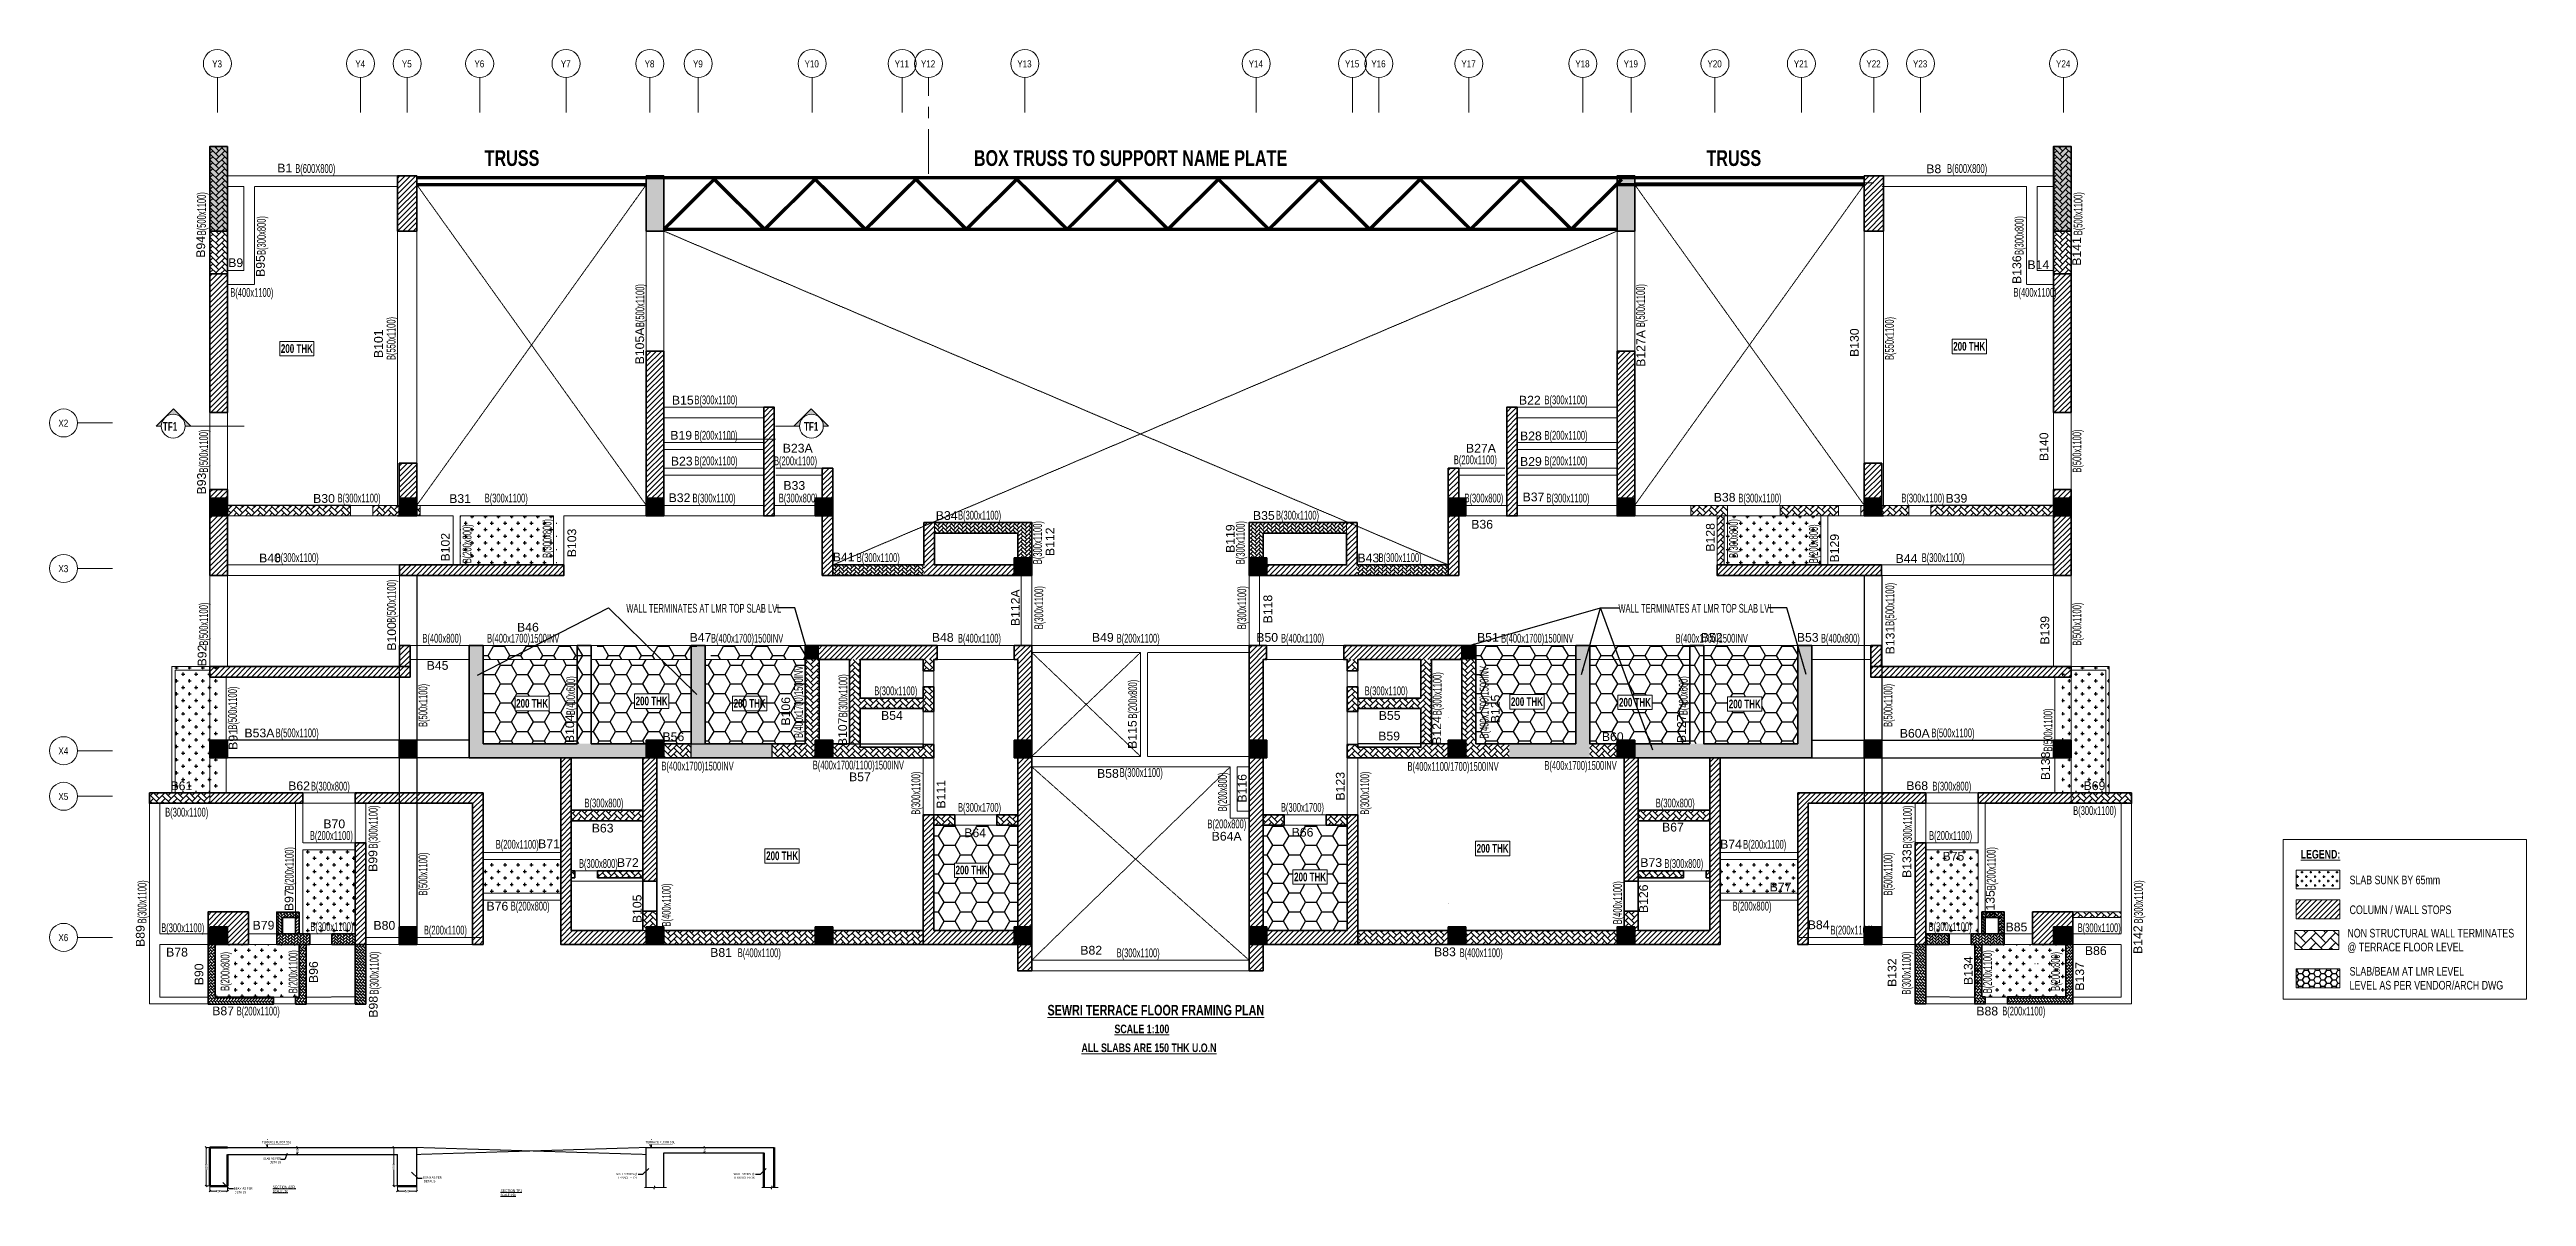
# Model space of a CAD drawing. Header units: millimetres. Extents: x 798 to 71469, y 782 to 33500.
import ezdxf
from ezdxf.enums import TextEntityAlignment as Align

# ---------------------------------------------------------------- set-up
doc = ezdxf.new("R2010")
doc.units = ezdxf.units.MM
doc.linetypes.add('Grid Line', pattern=[2222.5, 1270, -317.5, 317.5, -317.5])
doc.linetypes.add('HIDDEN', pattern=[0.375, 0.25, -0.125])
for name, color, linetype, lineweight in [('A-ELEV-004', 9, 'Continuous', 9), ('A-FLOR-IDEN', 11, 'Continuous', 9), ('A-GRIDS', 8, 'Continuous', 9), ('A-HIDD-ABVE', 8, 'HIDDEN', 20), ('G-ANNO-SYMB', 1, 'Continuous', 9), ('G-ANNO-TEXT', 231, 'Continuous', 9), ('S-BEAM', 7, 'Continuous', 18), ('S-BEAM-IDEN', 2, 'Continuous', 9), ('S-COL HATCH', 9, 'Continuous', 0), ('S-COLS', 5, 'Continuous', 35), ('S-DETL-GENF', 7, 'Continuous', 18), ('S-DETL-THIN', 1, 'Continuous', 18), ('S-GRIDS', 8, 'Continuous', 9), ('S-WALL', 4, 'Continuous', 18), ('SEC TEXT', 50, 'Continuous', 5)]:
    doc.layers.add(name, color=color, linetype=linetype, lineweight=lineweight)
for name, color, linetype in [('Beam Nos', 7, 'Continuous'), ('changes', 7, 'Continuous'), ('dim', 8, 'Continuous'), ('HATCH', 8, 'Continuous'), ('SECTION LINE', 4, 'Continuous'), ('SUNK SLAB', 8, 'Continuous')]:
    doc.layers.add(name, color=color, linetype=linetype)
doc.styles.add('Arial Narrow', font='ARIALN.TTF', dxfattribs={"height": 400})
doc.styles.add('SC-BBS1', font='SansSerif')
doc.styles.add('sd', font='ARIALN.TTF')
doc.styles.add('SOBHA', font='swisscl.ttf')
doc.styles.add('Swis721 LtCn BT', font='swisscl.ttf', dxfattribs={"width": 0.9, "height": 233.355162})
doc.styles.add('Swis721 LtCn BT_2', font='swisscl.ttf', dxfattribs={"height": 244.992296})
doc.styles.add('Swis721 LtCn BT_B', font='', dxfattribs={"width": 0.9, "height": 246.918336})
doc.styles.get('Swis721 LtCn BT_B').set_extended_font_data('Swis721 LtCn BT', bold=True)
doc.dimstyles.new('S--25', dxfattribs={"dimscale": 25, "dimtxt": 2.5, "dimasz": 2, "dimexe": 0.25, "dimexo": 0.25, "dimgap": 0.1, "dimtad": 0, "dimdec": 0, "dimrnd": 0.0005, "dimzin": 0, "dimdsep": 46, "dimtxsty": 'SOBHA', "dimblk": 'OBLIQUE', "dimcen": 0.09, "dimclrd": 8, "dimclre": 8, "dimclrt": 6, "dimadec": 0, "dimazin": 0, "dimtfac": 1, "dimtdec": 0, "dimtofl": 0, "dimtmove": 0, "dimatfit": 3, "dimfxl": 0.18, "dimtolj": 1, "dimtzin": 0, "dimlwd": -1, "dimlwe": -1, "dimarcsym": 0})
doc.dimstyles.new('S-100', dxfattribs={"dimscale": 100, "dimtxt": 2.5, "dimasz": 1.5, "dimexe": 1.5, "dimexo": 1.5, "dimgap": 0.1, "dimtad": 0, "dimdec": 0, "dimrnd": 0.0005, "dimzin": 0, "dimdsep": 46, "dimtxsty": 'SOBHA', "dimblk": 'OBLIQUE', "dimcen": 0.09, "dimclrd": 8, "dimclre": 8, "dimclrt": 6, "dimadec": 0, "dimazin": 0, "dimtfac": 1, "dimtdec": 0, "dimtofl": 0, "dimtmove": 0, "dimatfit": 3, "dimfxl": 1.5, "dimfxlon": 1, "dimtolj": 1, "dimtzin": 0, "dimlwd": -1, "dimlwe": -1, "dimarcsym": 0})
pattern_1 = [(315, (-31091886.604, 20694843.886), (84.85281374, -1e-14), [180, -60]), (45, (-31091844.18, 20694801.46), (84.85281374, -2e-14), [180, -60])]
pattern_2 = [(45, (-31789147.33, 20742781.645), (0, 113.13708499), [240, -80]), (135, (-31789090.76, 20742838.21), (9e-15, 113.13708499), [240, -80])]
pattern_3 = [(45, (-31789147.34, 20510433.08), (-75.1300955, 75.1300955), [])]
pattern_4 = [(45, (-31789147.33, 20742781.64), (0, 169.7056275), [360, -120]), (135, (-31789062.48, 20742866.5), (1e-14, 169.7056275), [360, -120])]
pattern_5 = [(45, (-31789147.33, 20690852.64), (0, 169.7056275), [360, -120]), (135, (-31789062.48, 20690937.5), (1e-14, 169.7056275), [360, -120])]
pattern_6 = [(0, (-31789147.34, 20510433.08), (468.75, 270.6329387), [312.5, -625]), (120, (-31789147.34, 20510433.08), (-468.75, 270.6329387), [312.5, -625]), (60, (-31789147.34, 20510433.08), (1e-13, 541.2658774), [-625, 312.5])]
pattern_7 = [(45, (-31789147.34, 20510433.08), (0, 169.7056275), [360, -120]), (135, (-31789062.49, 20510517.93), (1e-14, 169.7056275), [360, -120])]
pattern_8 = [(0, (-31348813.74, 21124428.96), (187.5, 187.5), [93.75, -281.25]), (90, (-31348766.86, 21124382.09), (-187.5, 187.5), [93.75, -281.25])]
pattern_9 = [(0, (-31348805.41, 21124428.96), (187.5, 187.5), [93.75, -281.25]), (90, (-31348758.54, 21124382.09), (-187.5, 187.5), [93.75, -281.25])]

msp = doc.modelspace()

# ---------------------------------------------------------------- texts
at = {"layer": 'A-FLOR-IDEN', "color": 1, "char_height": 246.92, "width": 1155, "attachment_point": 2, "line_spacing_factor": 0.964267, "style": 'Swis721 LtCn BT_B'}
for insert in [(7854.2, 25093.3), (55569.6, 25157.8), (14567.8, 14973.3), (17976.5, 15038.3), (20773.7, 14973.3), (42949.7, 15019.7), (46032.7, 15003.2), (49165.9, 14955.3), (21699.4, 10624.1), (41969.9, 10836), (27103.6, 10216.1), (36763.1, 10020.5)]:
    msp.add_mtext('200 THK', dxfattribs=dict(at, insert=insert))
at = {"layer": 'Beam Nos', "style": 'SC-BBS1'}
for s, p in [('B1', (7509.3, 29919.6)), ('B8', (54557.7, 29897.1)), ('B9', (6110.2, 27219.9)), ('B14', (57541.7, 27160.5)), ('B15', (18866.2, 23297.1, 0)), ('B22', (43033.2, 23297.3, 0)), ('B19', (18820.2, 22296.1)), ('B23A', (22145, 21928, 0)), ('B27A', (41639, 21926.3, 0)), ('B28', (43064, 22278.2, 0)), ('B23', (18835.5, 21558.7, 0)), ('B29', (43064, 21548.2, 0)), ('B30', (8628.8, 20493.2)), ('B31', (12511.1, 20489.7)), ('B32', (18772.1, 20514.7)), ('B33', (22046.5, 20865.2, 0)), ('B37', (43137.2, 20537)), ('B38', (48591.2, 20527)), ('B39', (55204.6, 20498.2)), ('B34', (26394.1, 20006.2)), ('B35', (35444.3, 20007.1)), ('B36', (41672.2, 19757)), ('B40', (7087.4, 18793.7, 0)), ('B41', (23454.3, 18823.6)), ('B43', (38426.2, 18797.1)), ('B44', (53780.7, 18780.7)), ('B46', (14447.3, 16820.5)), ('B47', (19371.1, 16530)), ('B48', (26282.2, 16530)), ('B49', (30849.7, 16530)), ('B50', (35538.7, 16530)), ('B51', (41837.7, 16530)), ('B52', (48223.8, 16530)), ('B53', (50961.7, 16530)), ('B45', (11869.2, 15730.5)), ('B54', (24832.9, 14303)), ('B55', (39032.9, 14303)), ('B53A', (6786.7, 13803.3, 0)), ('B56', (18596.7, 13697.1)), ('B59', (39018.3, 13716.2, 0)), ('B60', (45399.2, 13697.1)), ('B60A', (54015.6, 13794.9, 0)), ('B57', (23919.6, 12552)), ('B58', (30995.7, 12648.8, 0)), ('B61', (4560.2, 12297.1)), ('B62', (7918.2, 12296.7)), ('B68', (54085.4, 12299)), ('B69', (59142.9, 12299)), ('B70', (8921.1, 11211)), ('B63', (16578.7, 11089.7)), ('B67', (47115.9, 11116.5)), ('B71', (15048.7, 10640.5)), ('B64', (27206.9, 10956)), ('B64A', (34382.9, 10858.1)), ('B66', (36548.9, 10971.5)), ('B74', (48772.9, 10631.7)), ('B75', (55117.9, 10286.6, 0)), ('B72', (17297.1, 10106.5)), ('B73', (46496.4, 10106.5)), ('B76', (13575.4, 8863)), ('B77', (50186.8, 9408.8)), ('B79', (6902.2, 8318.5)), ('B80', (10351.1, 8315)), ('B84', (51273.2, 8331, 0)), ('B85', (56918.2, 8269.1, 0)), ('B78', (4435.4, 7550.2)), ('B81', (19958.7, 7540.8)), ('B82', (30518.6, 7605.7)), ('B83', (40611.2, 7560, 0)), ('B86', (59180.7, 7594.1, 0)), ('B87', (5750.7, 5875.3)), ('B88', (56083.7, 5870.3))]:
    msp.add_text(s, height=250, dxfattribs=at).set_placement(p, align=Align.BOTTOM_CENTER)
for s, p in [('B94', (5311.7, 27871.7, 0)), ('B95', (7014.7, 27324)), ('B136', (57126.8, 27220.9)), ('B141', (58836.3, 27740)), ('B101', (10383.3, 25107.4, 0)), ('B105A', (17836.7, 25043.9)), ('B127A', (46401.2, 24973.3)), ('B130', (52493, 25137.7)), ('B140', (57899.8, 22168)), ('B93', (5334.2, 21118.7, 0)), ('B103', (15898.3, 19424)), ('B112', (29543.7, 19458.5)), ('B119', (34686.4, 19547.1, 0)), ('B128', (48382.5, 19583.5)), ('B102', (12290.7, 19303.5, 0)), ('B129', (51926.7, 19275.5)), ('B112A', (28555.4, 17575.6, 0)), ('B118', (35757.3, 17537.3, 0)), ('B100', (10759.1, 16758.4, 0)), ('B131', (53512.6, 16654.1, 0)), ('B139', (57927.8, 16933)), ('B92', (5349.2, 16212.7, 0)), ('B106', (22002.4, 14622.8)), ('B125', (42248.9, 14689.9)), ('B104', (15840.3, 14122)), ('B107', (23624.5, 14035.5)), ('B115', (31890.3, 13958.2)), ('B124', (40577.2, 14075.5)), ('B127', (47559.5, 14122)), ('B91', (6234.7, 13833, 0)), ('B138', (57946.7, 13065)), ('B116', (35026.3, 12425.5)), ('B123', (37824.5, 12484.5)), ('B111', (26432.7, 12256)), ('B99', (10224.2, 10352.5, 0)), ('B133', (53989, 10275.5)), ('B97', (7830.7, 9232.3, 0)), ('B105', (17763, 8987)), ('B126', (46477.2, 9273.5)), ('B135', (56369.5, 9112)), ('B89', (3586.2, 8210.5)), ('B142', (60581.3, 8107)), ('B90', (5261.2, 7117.6)), ('B96', (8528.8, 7181.3)), ('B132', (53567.5, 7165.5)), ('B134', (55742.2, 7222)), ('B137', (58922.2, 7060.5)), ('B98', (10234.7, 6192, 0))]:
    msp.add_text(s, height=250, rotation=90, dxfattribs=at).set_placement(p, align=Align.BOTTOM_CENTER)
at = {"layer": 'G-ANNO-SYMB', "char_height": 250, "width": 707.088, "style": 'Swis721 LtCn BT_B'}
for insert, attachment_point in [((4032.7, 22873.7), 1), ((22734, 22873.7), 3)]:
    msp.add_mtext('TF1', dxfattribs=dict(at, insert=insert, attachment_point=attachment_point))
at = {"layer": 'G-ANNO-TEXT', "color": 4, "char_height": 450, "width": 41955.84, "attachment_point": 1, "line_spacing_factor": 0.971848, "style": 'Swis721 LtCn BT_2'}
for s, insert in [('{\\fSwis721 LtCn BT|b1|i0|c0|p34;TRUSS}', (13211.1, 30629.1, 0)), ('{\\fSwis721 LtCn BT|b1|i0|c0|p34;BOX TRUSS TO SUPPORT NAME PLATE}', (27169.4, 30629.1, 0)), ('{\\fSwis721 LtCn BT|b1|i0|c0|p34;TRUSS}', (48070.9, 30629.1, 0))]:
    msp.add_mtext(s, dxfattribs=dict(at, insert=insert))
at = {"layer": 'G-ANNO-TEXT', "color": 7, "char_height": 244.992, "attachment_point": 1, "line_spacing_factor": 0.971848, "style": 'Swis721 LtCn BT_2'}
for s, insert, width in [('\\fSwis721 LtCn BT|b1|i0|c0|p34|;\\LLEGEND:', (65026.9, 10666.8), 1299), ('SLAB SUNK BY 65mm', (66422.8, 9933.7), 3845.238), ('COLUMN / WALL STOPS', (66422.8, 9082.3), 3845.238), ('NON STRUCTURAL WALL TERMINATES \\P@ TERRACE FLOOR LEVEL', (66360.9, 8415.2), 5044.845), ('SLAB/BEAM AT LMR LEVEL\\PLEVEL AS PER VENDOR/ARCH DWG', (66422.8, 7327.2), 4403.404)]:
    msp.add_mtext(s, dxfattribs=dict(at, insert=insert, width=width))
at = {"layer": 'G-ANNO-TEXT', "color": 6, "insert": (29271.1, 6246.6), "char_height": 300, "width": 13985.28, "attachment_point": 1, "line_spacing_factor": 0.971848, "style": 'Swis721 LtCn BT_2'}
msp.add_mtext('{\\fSwis721 LtCn BT|b1|i0|c0|p34;\\LSEWRI TERRACE FLOOR FRAMING PLAN }', dxfattribs=at)
at = {"layer": 'G-ANNO-TEXT', "color": 1, "char_height": 244.992, "attachment_point": 1, "line_spacing_factor": 0.971848, "style": 'Swis721 LtCn BT_2'}
for s, insert, width in [('{\\fSwis721 LtCn BT|b1|i0|c0|p34;\\LSCALE 1:100}', (31182.8, 5683.7), 1551.037), ('{\\fSwis721 LtCn BT|b1|i0|c0|p34;\\LALL SLABS ARE 150 THK U.O.N}', (30240.7, 5145.6), 3728.693)]:
    msp.add_mtext(s, dxfattribs=dict(at, insert=insert, width=width))
at = {"layer": 'S-BEAM-IDEN', "style": 'Swis721 LtCn BT', "width": 0.8}
for s, rotation, p in [('B(600X800)', 360, (7808.1, 29980.8)), ('B(500x1100)', 90, (5258.9, 28201.6)), ('B(500x1100)', 90, (58799.1, 28201.6)), ('B(300x800)', 90, (6966.9, 27639.7, 0)), ('B(300x800)', 90, (57119.8, 27639.7, 0)), ('B(400x1100)', 360, (5955.5, 26445.8)), ('B(500x1100)', 90, (17768.7, 25581.4, 0)), ('B(500x1100)', 90, (46318.1, 25581.4, 0)), ('B(550x1100)', 90, (10668.7, 24641.9, 0)), ('B(550x1100)', 90, (53418, 24641.9, 0)), ('B(300x1100)', 360, (19197.5, 23380.8, 0)), ('B(200x1100)', 360, (19197.5, 22370.8, 0)), ('B(500x1100)', 90, (5318.7, 21431.4, 0)), ('B(500x1100)', 90, (58768, 21431.4, 0)), ('B(200x1100)', 360, (19197.5, 21640.8, 0)), ('B(200x1100)', 360, (21468, 21640.8, 0)), ('B(300x1100)', 360, (9016, 20580.8, 0)), ('B(300x1100)', 360, (13213.7, 20580.8, 0)), ('B(300x1100)', 360, (19143.5, 20580.8, 0)), ('B(300x800)', 360, (21605.6, 20580.8, 0)), ('B(200x800)', 90, (12835.1, 18845.7, 0)), ('B(300x800)', 90, (15118.7, 18997.2, 0)), ('B(300x1100)', 360, (26719.1, 20090.8)), ('B(300x1100)', 90, (29111, 18819.6, 0)), ('B(300x1100)', 90, (34900.1, 18819.6, 0)), ('B(300x1100)', 360, (35789.9, 20090.8)), ('B(300x800)', 90, (48968, 18997.2, 0)), ('B(200x800)', 90, (51251.6, 18845.7, 0)), ('B(300x1100)', 360, (7247.9, 18880.8)), ('B(300x1100)', 360, (23827.9, 18880.8)), ('B(300x1100)', 360, (38716.6, 18880.8)), ('B(300x1100)', 360, (54213.3, 18880.8)), ('B(500x1100)', 90, (10677.8, 17147.5, 0)), ('B(300x1100)', 90, (29147.6, 16963.9, 0)), ('B(300x1100)', 90, (34939.1, 16963.9, 0)), ('B(500x1100)', 90, (53430.8, 17057.3, 0)), ('B(500x1100)', 90, (5318.7, 16493.6, 0)), ('B(500x1100)', 90, (58768, 16493.6, 0)), ('B(400x800)', 360, (11435.8, 16580.8, 0)), ('B(400x1700)1500INV', 360, (13281, 16580.8, 0)), ('B(400x1700)1500INV', 360, (19668.7, 16580.8, 0)), ('B(400x1100)', 360, (26715.5, 16580.8, 0)), ('B(200x1100)', 360, (31243.4, 16580.8, 0)), ('B(400x600)', 90, (15791.9, 14512.1)), ('B(400x1700)1500INV', 90, (22291.9, 13860.3)), ('B(300x1100)', 90, (23561.9, 14449.5)), ('B(300x1100)', 90, (40513.4, 14508.4)), ('B(400x1700)1500INV', 90, (41854.5, 13845.7)), ('B(400x600)', 90, (47536.4, 14512.1)), ('B(500x1100)', 90, (6144.7, 14097.3, 0)), ('B(500x1100)', 90, (11577.8, 14174.5, 0)), ('B(300x1100)', 360, (24328.4, 15080.8)), ('B(200x800)', 90, (31826.3, 14411.7, 0)), ('B(500x1100)', 90, (53377.8, 14174.5, 0)), ('B(500x1100)', 360, (7248.3, 13880.3, 0)), ('B(500x1100)', 360, (54491.2, 13880.3, 0)), ('B(500x1100)', 90, (57942, 13472.9, 0)), ('B(400x1700)1500INV', 360, (18254.9, 12934.7, 0)), ('B(400x1700/1100)1500INV', 360, (22574.9, 12963.5, 0)), ('B(300x1100)', 90, (25638.6, 11671.5, 0)), ('B(300x1100)', 360, (31332.1, 12750.8)), ('B(200x800)', 90, (34390.4, 11766.6)), ('B(300x1100)', 90, (38448.1, 11671.5, 0)), ('B(400x1100/1700)1500INV', 360, (39543.8, 12924.4, 0)), ('B(400x1700)1500INV', 360, (43449.1, 12953.2, 0)), ('B(300x800)', 360, (8255.9, 12362.1, 0)), ('B(300x800)', 360, (16061.2, 11880.8, 0)), ('B(300x1700)', 360, (26717.7, 11755.6, 0)), ('B(300x800)', 360, (46627.2, 11880.8, 0)), ('B(300x1100)', 90, (10156.2, 10708, 0)), ('B(200x800)', 360, (33834.1, 11284.7)), ('B(300x1100)', 90, (53930.5, 10708, 0)), ('B(200x1100)', 90, (7764.3, 9518.7, 0)), ('B(200x1100)', 360, (8226, 10953.4, 0)), ('B(200x1100)', 360, (13528.7, 10701.9, 0)), ('B(200x1100)', 90, (56322.4, 9518.7, 0)), ('B(500x1100)', 90, (11577.8, 9366, 0)), ('B(300x800)', 360, (15903.1, 10155.6, 0)), ('B(500x1100)', 90, (53377.8, 9366, 0)), ('B(300x1100)', 90, (3563, 8570.8, 0)), ('B(200x800)', 360, (13957, 8939, 0)), ('B(400x1100)', 90, (18521.2, 8482.2, 0)), ('B(400x1100)', 90, (45659.9, 8544.7, 0)), ('B(300x1100)', 90, (60523.7, 8570.8, 0)), ('B(300x1100)', 360, (3984.3, 8322.7, 0)), ('B(300x1100)', 360, (8238.5, 8353.4, 0)), ('B(200x1100)', 360, (11478.7, 8255.6, 0)), ('B(400x1100)', 360, (20433.4, 7608.9)), ('B(300x1100)', 360, (31243.4, 7605.6, 0)), ('B(400x1100)', 360, (41029.6, 7608.9)), ('B(200x800)', 90, (5930.6, 6647.6, 0)), ('B(200x1100)', 90, (7871.5, 6578, 0)), ('B(300x1100)', 90, (10185.2, 6542.3, 0)), ('B(300x1100)', 90, (53901.5, 6542.3, 0)), ('B(200x1100)', 90, (56215.2, 6578, 0)), ('B(200x800)', 90, (58156.1, 6647.6, 0)), ('B(200x1100)', 360, (6137.3, 5945.7, 0))]:
    msp.add_text(s, height=250, rotation=rotation, dxfattribs=at).set_placement(p)
for s, p in [('B(600X800)', (54936.3, 29980.8)), ('B(400x1100)', (56832.5, 26447.8)), ('B(300x1100)', (43451.5, 23380.8, 0)), ('B(200x1100)', (43451.5, 22370.8, 0)), ('B(200x1100)', (40865.5, 21671.8)), ('B(200x1100)', (43451.5, 21640.8, 0)), ('B(300x800)', (41168.7, 20580.8, 0)), ('B(300x1100)', (43505.5, 20580.8, 0)), ('B(300x1100)', (48982.9, 20580.8, 0)), ('B(300x1100)', (53633, 20580.8, 0)), ('WALL TERMINATES AT LMR TOP SLAB LVL', (17254.2, 17435.4, 0)), ('WALL TERMINATES AT LMR TOP SLAB LVL', (45561.5, 17435.4, 0)), ('B(400x1100)', (35933.5, 16580.8, 0)), ('B(400x1700)1500INV', (42215.6, 16580.8, 0)), ('B(400x1700)1500INV', (47191.1, 16580.8, 0)), ('B(400x800)', (51338.5, 16580.8, 0)), ('B(300x1100)', (38320.6, 15080.8)), ('B(300x1700)', (35931.3, 11755.6, 0)), ('B(300x800)', (54518.4, 12362.1, 0)), ('B(300x1100)', (4097.8, 11618.3, 0)), ('B(300x1100)', (58536, 11664.9, 0)), ('B(200x1100)', (49120.3, 10701.9, 0)), ('B(200x1100)', (54423, 10953.4, 0)), ('B(300x800)', (46871.2, 10155.6, 0)), ('B(200x800)', (48817.3, 8939, 0)), ('B(200x1100)', (51611, 8255.6, 0)), ('B(300x1100)', (54410.6, 8353.4, 0)), ('B(300x1100)', (58664.7, 8322.7, 0)), ('B(200x1100)', (56511.7, 5945.7, 0))]:
    msp.add_text(s, height=250, dxfattribs=at).set_placement(p)
at = {"layer": 'SEC TEXT', "color": 1, "linetype": 'ByBlock', "char_height": 75, "width": 804.109, "attachment_point": 1, "rotation": 0.010721, "style": 'sd'}
for s, insert in [('{\\fSwis721 LtCn BT|b0|i0|c0|p34;\\LSECTION 63F1\\P\\H0.83333x;SCALE 1:50}', (7167.5, 1087)), ('{\\fSwis721 LtCn BT|b0|i0|c0|p34;\\LSECTION TF1\\P\\H0.83333x;SCALE 1:50}', (13667.3, 981.5))]:
    msp.add_mtext(s, dxfattribs=dict(at, insert=insert))

# ---------------------------------------------------------------- blocks, each defined once
blk = doc.blocks.new('A$C6614787e')
at = {"layer": 'S-COL HATCH'}
h = blk.add_hatch(dxfattribs=at)
h.set_pattern_fill('AR-HBONE', color=256, scale=15)
h.set_pattern_definition([(45, (-31102020.92, 20625022.12), (0, 84.85281374), [180, -60]), (135, (-31101978.495, 20625064.55), (7e-15, 84.85281374), [180, -60])])
h.paths.add_polyline_path([(2600, 2625), (1960, 2625), (1960, 2000), (2120, 2000), (2120, 2466), (2600, 2466)])
h = blk.add_hatch(dxfattribs=at)
h.set_pattern_fill('AR-HBONE', color=256, scale=15)
h.set_pattern_definition([(45, (0, 0), (0, 84.8528), [180, -60]), (135, (42.426, 42.426), (7e-15, 84.8528), [180, -60])])
h.paths.add_polyline_path([(2600, 2466), (2500, 2466), (2500, 2000), (2600, 2000)])
h = blk.add_hatch(dxfattribs=at)
h.set_pattern_fill('AR-HBONE', color=256, scale=15, angle=-90)
h.set_pattern_definition(pattern_1)
edge = h.paths.add_edge_path()
edge.add_line((200, 1700), (200, 200))
edge.add_line((200, 200), (1870, 200))
edge.add_line((1870, 200), (1870, 0))
edge.add_line((1870, 0), (0, 0))
edge.add_line((0, 0), (0, 1700))
edge.add_line((0, 1700), (200, 1700))
h = blk.add_hatch(dxfattribs=at)
h.set_pattern_fill('AR-HBONE', color=256, scale=15)
h.set_pattern_definition([(45, (-31364182.66, 21103765.56), (0, 84.85281374), [180, -60]), (135, (-31364140.23, 21103807.99), (7e-15, 84.85281374), [180, -60])])
h.paths.add_polyline_path([(2900, 1700), (2900, 2000), (1960, 2000), (1960, 1700)])
h = blk.add_hatch(dxfattribs=at)
h.set_pattern_fill('AR-HBONE', color=256, scale=15, angle=-90)
h.set_pattern_definition(pattern_1)
h.paths.add_polyline_path([(2600, 200), (2500, 200), (2500, 0), (2800, 0), (2800, 1700), (2600, 1700)])
h = blk.add_hatch(dxfattribs=at)
h.set_pattern_fill('AR-HBONE', color=256, scale=15)
h.set_pattern_definition([(45, (-31362782.653, 21103765.56), (0, 84.85281374), [180, -60]), (135, (-31362740.227, 21103807.99), (7e-15, 84.85281374), [180, -60])])
h.paths.add_polyline_path([(4200, 1700), (4200, 2000), (3530, 2000), (3530, 1700)])
h = blk.add_hatch(dxfattribs=at)
h.set_pattern_fill('AR-HBONE', color=256, scale=15, angle=-90)
h.set_pattern_definition([(315, (21106265.21, 31371048.637), (84.85281374, -2e-14), [180, -60]), (45, (21106307.64, 31371006.21), (84.85281374, -2e-14), [180, -60])])
h.paths.add_polyline_path([(4200, 0), (4500, 0), (4500, 1700), (4200, 1700)])
at = {"layer": 'S-COLS', "elevation": 0}
for points in [[(2600, 2625), (1960, 2625), (1960, 2000), (2120, 2000), (2120, 2466), (2600, 2466), (2600, 2625)], [(200, 1700), (200, 200), (1870, 200), (1870, 0), (0, 0), (0, 1700), (200, 1700)]]:
    blk.add_lwpolyline(points, dxfattribs=at)
for points in [[(2600, 2466), (2500, 2466), (2500, 2000), (2600, 2000)], [(1960, 2000), (2900, 2000), (2900, 1700), (1960, 1700)], [(2600, 200), (2500, 200), (2500, 0), (2800, 0), (2800, 1700), (2600, 1700)], [(3530, 2000), (4200, 2000), (4200, 1700), (3530, 1700)], [(4500, 0), (4500, 1700), (4200, 1700), (4200, 0)]]:
    blk.add_lwpolyline(points, close=True, dxfattribs=at)
blk = doc.blocks.new('_OBLIQUE')
at = {"color": 0, "linetype": 'ByBlock'}
blk.add_line((-0.5, -0.5), (0.5, 0.5), dxfattribs=at)
blk = doc.blocks.new('A$C535b99b2')
at = {"layer": 'HATCH'}
h = blk.add_hatch(color=256, dxfattribs=at)
h.dxf.hatch_style = 1
h.paths.add_polyline_path([(0, 0), (500, 0), (500, 500), (0, 500)])
h = blk.add_hatch(color=256, dxfattribs=at)
h.dxf.hatch_style = 1
h.paths.add_polyline_path([(5900, 500), (5400, 500), (5400, 0), (5900, 0)])
h = blk.add_hatch(color=256, dxfattribs=at)
h.dxf.hatch_style = 1
h.paths.add_polyline_path([(12950, 0), (12950, 500), (12450, 500), (12450, 0)])
h = blk.add_hatch(color=256, dxfattribs=at)
h.dxf.hatch_style = 1
h.paths.add_polyline_path([(17770, 0), (17770, 500), (17270, 500), (17270, 0)])
h = blk.add_hatch(color=256, dxfattribs=at)
h.dxf.hatch_style = 1
h.paths.add_polyline_path([(35830, 0), (35830, 500), (35330, 500), (35330, 0)])
h = blk.add_hatch(color=256, dxfattribs=at)
h.dxf.hatch_style = 1
h.paths.add_polyline_path([(40650, 2), (40650, 502), (40150, 502), (40150, 2)])
h = blk.add_hatch(color=256, dxfattribs=at)
h.dxf.hatch_style = 1
h.paths.add_polyline_path([(47700, 0), (47700, 500), (47200, 500), (47200, 0)])
h = blk.add_hatch(color=256, dxfattribs=at)
h.dxf.hatch_style = 1
h.paths.add_polyline_path([(53100, 0), (53100, 500), (52600, 500), (52600, 0)])
at = {"layer": 'S-BEAM', "linetype": 'HIDDEN'}
blk.add_line((35338, 1160), (35330, 1160), dxfattribs=at)
at = {"layer": 'S-COLS', "elevation": 0}
for points in [[(0, 500), (500, 500), (500, 0), (0, 0)], [(53100, 500), (52600, 500), (52600, 0), (53100, 0)]]:
    blk.add_lwpolyline(points, close=True, dxfattribs=at)
for points in [[(5400, 0), (5400, 500), (5900, 500), (5900, 0), (5400, 0)], [(12450, 0), (12450, 500), (12950, 500), (12950, 0), (12450, 0)], [(17270, 0), (17270, 500), (17770, 500), (17770, 0), (17270, 0)], [(35330, 0), (35330, 500), (35830, 500), (35830, 0), (35330, 0)], [(40150, 0), (40150, 500), (40650, 500), (40650, 0), (40150, 0)], [(47700, 0), (47700, 500), (47200, 500), (47200, 0), (47700, 0)], [(47200, 0), (47200, 500), (47700, 500), (47700, 0), (47200, 0)]]:
    blk.add_lwpolyline(points, dxfattribs=at)
blk = doc.blocks.new('A$C33c92876')
at = {"layer": 'HATCH'}
h = blk.add_hatch(color=256, dxfattribs=at)
h.dxf.hatch_style = 1
h.paths.add_polyline_path([(17770, 12226), (17770, 12726), (17270, 12726), (17270, 12226)])
h = blk.add_hatch(color=256, dxfattribs=at)
h.dxf.hatch_style = 1
h.paths.add_polyline_path([(23450, 10526), (23450, 11026), (22950, 11026), (22950, 10526)])
h = blk.add_hatch(color=256, dxfattribs=at)
h.dxf.hatch_style = 1
h.paths.add_polyline_path([(30150, 10526), (30150, 11026), (29650, 11026), (29650, 10526)])
h = blk.add_hatch(color=256, dxfattribs=at)
h.dxf.hatch_style = 1
h.paths.add_polyline_path([(23450, 5326), (23450, 5826), (22950, 5826), (22950, 5326)])
h = blk.add_hatch(color=256, dxfattribs=at)
h.dxf.hatch_style = 1
h.paths.add_polyline_path([(30150, 5326), (30150, 5826), (29650, 5826), (29650, 5326)])
h = blk.add_hatch(color=256, dxfattribs=at)
h.dxf.hatch_style = 1
h.paths.add_polyline_path([(23450, 0), (23450, 500), (22950, 500), (22950, 0)])
h = blk.add_hatch(color=256, dxfattribs=at)
h.dxf.hatch_style = 1
h.paths.add_polyline_path([(30150, 0), (30150, 500), (29650, 500), (29650, 0)])
at = {"layer": 'S-COL HATCH', "transparency": 33554687}
h = blk.add_hatch(color=256, dxfattribs=at)
h.dxf.hatch_style = 1
h.paths.add_polyline_path([(0, 22766), (500, 22766), (500, 20350), (0, 20350)])
h = blk.add_hatch(color=256, dxfattribs=at)
h.dxf.hatch_style = 1
h.paths.add_polyline_path([(53100, 22766), (52600, 22766), (52600, 20350), (53100, 20350)])
h = blk.add_hatch(color=256, dxfattribs=at)
h.dxf.hatch_style = 1
h.paths.add_polyline_path([(12950, 21926), (12450, 21926), (12450, 20350), (12950, 20350)])
h = blk.add_hatch(color=256, dxfattribs=at)
h.dxf.hatch_style = 1
h.paths.add_polyline_path([(40650, 21926), (40150, 21926), (40150, 20350), (40650, 20350)])
at = {"layer": 'S-COLS'}
for p, q in [((500, 22766), (500, 22766)), ((52600, 22766), (52600, 22766)), ((52600, 20350, 0), (53100, 20350, 0))]:
    blk.add_line(p, q, dxfattribs=at)
at = {"layer": 'S-COLS', "elevation": 0}
for points in [[(500, 22766), (500, 20350), (0, 20350), (0, 22766)], [(52600, 22766), (52600, 20350), (53100, 20350), (53100, 22766)], [(53107, 22766), (53107, 20351), (52607, 20351), (52607, 22766)], [(12950, 21926), (12450, 21926), (12450, 20350), (12950, 20350)], [(40650, 21926), (40150, 21926), (40150, 20350), (40650, 20350)]]:
    blk.add_lwpolyline(points, close=True, dxfattribs=at)
for points in [[(12450, 20350), (12450, 21926), (12950, 21926), (12950, 20350)], [(40150, 20350), (40150, 21926), (40650, 21926), (40650, 20350)], [(17270, 12226), (17270, 12726), (17770, 12726), (17770, 12226), (17270, 12226)], [(22950, 10526), (22950, 11026), (23450, 11026), (23450, 10526), (22950, 10526)], [(29650, 10526), (29650, 11026), (30150, 11026), (30150, 10526), (29650, 10526)], [(22950, 5326), (22950, 5826), (23450, 5826), (23450, 5326), (22950, 5326)], [(29650, 5326), (29650, 5826), (30150, 5826), (30150, 5326), (29650, 5326)]]:
    blk.add_lwpolyline(points, dxfattribs=at)
at = {"layer": 'S-COLS'}
for points in [[(22950, 0), (22950, 500), (23450, 500), (23450, 0), (22950, 0)], [(29650, 0), (29650, 500), (30150, 500), (30150, 0), (29650, 0)]]:
    blk.add_lwpolyline(points, dxfattribs=at)
at = {"layer": 'SECTION LINE'}
for p, q in [((23450, 10826), (23450, 10526)), ((29650, 10826), (29650, 10526)), ((30150, 10826), (30150, 10526)), ((23450, 5626), (23450, 5326)), ((29650, 5626), (29650, 5326)), ((30150, 5626), (30150, 5326)), ((23450, 300), (23450, 0)), ((29650, 300), (29650, 0)), ((30150, 300), (30150, 0))]:
    blk.add_line(p, q, dxfattribs=at)
at = {"layer": 'changes'}
for p in [(0, 12226), (0, 5325), (0, 0)]:
    blk.add_blockref('A$C535b99b2', p, dxfattribs=at)
blk = doc.blocks.new('Grid - Type 1 Structural-6743905-11TH FLOOR LVL')
at = {"layer": 'A-GRIDS'}
blk.add_circle((0, 0), 4, dxfattribs=at)
blk = doc.blocks.new('A$Cf2260b48')
at = {"layer": 'S-GRIDS', "linetype": 'Grid Line'}
for p, q in [((-7583, 18003), (-7583, 19003)), ((-3500, 18003), (-3500, 19003)), ((-2170, 18003), (-2170, 19003)), ((-100, 18003), (-100, 19003)), ((2365, 18003), (2365, 19003)), ((4755, 18003), (4755, 19003)), ((6135, 18003), (6135, 19003)), ((9385, 18003), (9385, 19003)), ((11955, 18003), (11955, 19003)), ((12705, 16262), (12705, 19003)), ((15455, 18003), (15455, 19003)), ((22055, 18003), (22055, 19003)), ((24805, 18003), (24805, 19003)), ((25555, 18003), (25555, 19003)), ((28125, 18003), (28125, 19003)), ((31375, 18003), (31375, 19003)), ((32755, 18003), (32755, 19003)), ((35145, 18003), (35145, 19003)), ((37610, 18003), (37610, 19003)), ((39680, 18003), (39680, 19003)), ((41010, 18003), (41010, 19003)), ((45092, 18003), (45092, 19003)), ((-10572, 9150), (-11572, 9150)), ((-10572, 5000), (-11572, 5000)), ((-10572, -200), (-11572, -200)), ((-10572, -1500), (-11572, -1500)), ((-10572, -5525), (-11572, -5525))]:
    blk.add_line(p, q, dxfattribs=at)
at = {"layer": 'A-GRIDS', "xscale": 99.99999999999991, "yscale": 99.99999999999991, "zscale": 99.99999999999991}
for p in [(-7583, 19403), (-3500, 19403), (-2170, 19403), (-100, 19403), (2365, 19403), (4755, 19403), (6135, 19403), (9385, 19403), (11955, 19403), (12705, 19403), (15455, 19403), (22055, 19403), (24805, 19403), (25555, 19403), (28125, 19403), (31375, 19403), (32755, 19403), (35145, 19403), (37610, 19403), (39680, 19403), (41010, 19403), (45092, 19403)]:
    blk.add_blockref('Grid - Type 1 Structural-6743905-11TH FLOOR LVL', p, dxfattribs=at)
at = {"layer": 'A-GRIDS', "xscale": 99.99999999999991, "yscale": 99.99999999999991, "zscale": 99.99999999999991, "rotation": 89.99999999999982}
for p in [(-11972, 9150), (-11972, 5000), (-11972, -200), (-11972, -1500), (-11972, -5525)]:
    blk.add_blockref('Grid - Type 1 Structural-6743905-11TH FLOOR LVL', p, dxfattribs=at)
at = {"layer": 'A-GRIDS', "lineweight": 18, "char_height": 200, "attachment_point": 1, "style": 'Arial Narrow'}
for s, insert, width in [('Y3', (-7732, 19495), 352.74), ('Y4', (-3649, 19495), 352.74), ('Y5', (-2319, 19495), 352.74), ('Y6', (-249, 19495), 352.74), ('Y7', (2216, 19495), 352.74), ('Y8', (4606, 19495), 352.74), ('Y9', (5986, 19495), 352.74), ('Y10', (9170, 19495), 513.08), ('Y11', (11740, 19495), 513.08), ('Y12', (12490, 19495), 513.08), ('Y13', (15240, 19495), 513.08), ('Y14', (21840, 19495), 513.08), ('Y15', (24590, 19495), 513.08), ('Y16', (25340, 19495), 513.08), ('Y17', (27910, 19495), 513.08), ('Y18', (31160, 19495), 513.08), ('Y19', (32540, 19495), 513.08), ('Y20', (34930, 19495), 513.08), ('Y21', (37395, 19495), 513.08), ('Y22', (39465, 19495), 513.08), ('Y23', (40795, 19495), 513.08), ('Y24', (44877, 19495), 513.08), ('X2', (-12119, 9244), 352.74), ('X3', (-12119, 5094), 352.74), ('X4', (-12119, -106), 352.74), ('X5', (-12119, -1406), 352.74), ('X6', (-12119, -5431), 352.74)]:
    blk.add_mtext(s, dxfattribs=dict(at, insert=insert, width=width))
blk = doc.blocks.new('Section - TL1-6743896-11TH FLOOR LVL')
at = {"layer": 'G-ANNO-SYMB'}
h = blk.add_hatch(color=8, dxfattribs=at)
edge = h.paths.add_edge_path()
edge.add_line((-9.4, 0), (-10.9, 0))
edge.add_line((-10.9, 0), (-5.94, 4.95))
edge.add_line((-5.94, 4.95), (-0.99, 0))
edge.add_line((-0.99, 0), (-2.6, 0))
edge.add_arc((-6, 0), 3.4, 0, 180)
at = {"layer": 'G-ANNO-SYMB', "color": 5}
for p, q in [((-5.94, 4.95), (-10.9, 0)), ((-0.99, 0), (-5.94, 4.95)), ((-10.9, 0), (-9.4, 0)), ((-2.6, 0), (4.24, 0)), ((-2.6, 0), (-0.99, 0))]:
    blk.add_line(p, q, dxfattribs=at)
at = {"layer": 'G-ANNO-SYMB'}
blk.add_arc((-6, 0), 3.4, 360, 180, dxfattribs=at)
at = {"layer": 'G-ANNO-SYMB', "color": 5}
for start, end in [(0, 180), (180, 0)]:
    blk.add_arc((-6, 0), 3.4, start, end, dxfattribs=at)
blk = doc.blocks.new('*D20')
at = {"layer": 'Defpoints', "color": 0, "transparency": 16777216}
for p in [(5375, 1080), (5875, 1080), (5875, 934)]:
    blk.add_point(p, dxfattribs=at)
at = {"layer": 'S-BEAM', "color": 8, "transparency": 16777216}
for p, q in [((5375, 1073), (5375, 928)), ((5375, 934), (5567, 934)), ((5875, 934), (5682, 934)), ((5875, 1073), (5875, 928))]:
    blk.add_line(p, q, dxfattribs=at)
at = {"layer": 'S-BEAM', "color": 8, "transparency": 16777216, "xscale": 50, "yscale": 50, "zscale": 50, "rotation": 180}
blk.add_blockref('_OBLIQUE', (5375, 934), dxfattribs=at)
at = {"layer": 'S-BEAM', "color": 8, "transparency": 16777216, "xscale": 50, "yscale": 50, "zscale": 50}
blk.add_blockref('_OBLIQUE', (5875, 934), dxfattribs=at)
at = {"layer": 'S-BEAM', "color": 6, "transparency": 16777216, "insert": (5625, 934), "char_height": 62.5, "width": 11.3, "attachment_point": 5, "style": 'SOBHA'}
blk.add_mtext('\\A1;500', dxfattribs=at)
blk = doc.blocks.new('*D21')
at = {"layer": 'Defpoints', "color": 0, "transparency": 16777216}
for p in [(5375, 2180), (5267, 1080), (5375, 1080)]:
    blk.add_point(p, dxfattribs=at)
at = {"layer": 'S-BEAM', "color": 8, "transparency": 16777216}
for p, q in [((5368, 2180), (5261, 2180)), ((5267, 2180), (5267, 1706)), ((5267, 1080), (5267, 1554)), ((5368, 1080), (5261, 1080))]:
    blk.add_line(p, q, dxfattribs=at)
at = {"layer": 'S-BEAM', "color": 8, "transparency": 16777216, "xscale": 50, "yscale": 50, "zscale": 50}
for p, rotation in [((5267, 2180), 90), ((5267, 1080), 270)]:
    blk.add_blockref('_OBLIQUE', p, dxfattribs=dict(at, rotation=rotation))
at = {"layer": 'S-BEAM', "color": 6, "transparency": 16777216, "insert": (5267, 1630), "char_height": 62.5, "width": 15.06, "attachment_point": 5, "rotation": 90, "style": 'SOBHA'}
blk.add_mtext('\\A1;1100', dxfattribs=at)
blk = doc.blocks.new('*D22')
at = {"layer": 'Defpoints', "color": 0, "transparency": 16777216}
for p in [(19524, 2180), (19489, 2030), (19524, 2030)]:
    blk.add_point(p, dxfattribs=at)
at = {"layer": 'S-BEAM', "color": 8, "transparency": 16777216}
for p, q in [((19518, 2180), (19483, 2180)), ((19489, 2180), (19489, 2161)), ((19518, 2030), (19483, 2030)), ((19489, 2030), (19489, 2048))]:
    blk.add_line(p, q, dxfattribs=at)
at = {"layer": 'S-BEAM', "color": 8, "transparency": 16777216, "xscale": 50, "yscale": 50, "zscale": 50}
for p, rotation in [((19489, 2180), 90), ((19489, 2030), 270)]:
    blk.add_blockref('_OBLIQUE', p, dxfattribs=dict(at, rotation=rotation))
at = {"layer": 'S-BEAM', "color": 6, "transparency": 16777216, "insert": (19489, 2105), "char_height": 62.5, "width": 11.3, "attachment_point": 5, "rotation": 90, "style": 'SOBHA'}
blk.add_mtext('\\A1;150', dxfattribs=at)
blk = doc.blocks.new('*D25')
at = {"layer": 'Defpoints', "color": 0, "transparency": 16777216}
for p in [(7871, 2180), (7910, 2180), (7910, 1980)]:
    blk.add_point(p, dxfattribs=at)
at = {"layer": 'S-BEAM', "color": 8, "transparency": 16777216}
for p, q in [((7904, 2180), (7864, 2180)), ((7871, 2180), (7871, 2137)), ((7904, 1980), (7864, 1980)), ((7871, 1980), (7871, 2023))]:
    blk.add_line(p, q, dxfattribs=at)
at = {"layer": 'S-BEAM', "color": 8, "transparency": 16777216, "xscale": 50, "yscale": 50, "zscale": 50}
for p, rotation in [((7871, 2180), 90), ((7871, 1980), 270)]:
    blk.add_blockref('_OBLIQUE', p, dxfattribs=dict(at, rotation=rotation))
at = {"layer": 'S-BEAM', "color": 6, "transparency": 16777216, "insert": (7871, 2080), "char_height": 62.5, "attachment_point": 5, "rotation": 90, "style": 'SOBHA'}
blk.add_mtext('\\A1;200', dxfattribs=at)
blk = doc.blocks.new('*D23')
at = {"layer": 'Defpoints', "color": 0, "transparency": 16777216}
for p in [(10725, 1080), (11275, 1080), (11275, 934)]:
    blk.add_point(p, dxfattribs=at)
at = {"layer": 'S-BEAM', "color": 8, "transparency": 16777216}
for p, q in [((10725, 1073), (10725, 928)), ((10725, 934), (10942, 934)), ((11275, 934), (11057, 934)), ((11275, 1073), (11275, 928))]:
    blk.add_line(p, q, dxfattribs=at)
at = {"layer": 'S-BEAM', "color": 8, "transparency": 16777216, "xscale": 50, "yscale": 50, "zscale": 50, "rotation": 180}
blk.add_blockref('_OBLIQUE', (10725, 934), dxfattribs=at)
at = {"layer": 'S-BEAM', "color": 8, "transparency": 16777216, "xscale": 50, "yscale": 50, "zscale": 50}
blk.add_blockref('_OBLIQUE', (11275, 934), dxfattribs=at)
at = {"layer": 'S-BEAM', "color": 6, "transparency": 16777216, "insert": (11000, 934), "char_height": 62.5, "width": 11.3, "attachment_point": 5, "style": 'SOBHA'}
blk.add_mtext('\\A1;550', dxfattribs=at)
blk = doc.blocks.new('*D24')
at = {"layer": 'Defpoints', "color": 0, "transparency": 16777216}
for p in [(10725, 2180), (10617, 1080), (10725, 1080)]:
    blk.add_point(p, dxfattribs=at)
at = {"layer": 'S-BEAM', "color": 8, "transparency": 16777216}
for p, q in [((10718, 2180), (10611, 2180)), ((10617, 2180), (10617, 1706)), ((10617, 1080), (10617, 1554)), ((10718, 1080), (10611, 1080))]:
    blk.add_line(p, q, dxfattribs=at)
at = {"layer": 'S-BEAM', "color": 8, "transparency": 16777216, "xscale": 50, "yscale": 50, "zscale": 50}
for p, rotation in [((10617, 2180), 90), ((10617, 1080), 270)]:
    blk.add_blockref('_OBLIQUE', p, dxfattribs=dict(at, rotation=rotation))
at = {"layer": 'S-BEAM', "color": 6, "transparency": 16777216, "insert": (10617, 1630), "char_height": 62.5, "width": 15.06, "attachment_point": 5, "rotation": 90, "style": 'SOBHA'}
blk.add_mtext('\\A1;1100', dxfattribs=at)

# ---------------------------------------------------------------- dimensions: what is measured, and where the dimension line sits
at = {"layer": 'S-BEAM'}
for base, p1, p2, picture, middle in [((5267.4, 1079.6), (5374.5, 2179.6), (5374.5, 1079.6), '*D21', (5267.4, 1629.6)), ((10617.5, 1079.6), (10724.6, 2179.6), (10724.6, 1079.6), '*D24', (10617.5, 1629.6)), ((19488.9, 2029.6), (19524.3, 2179.6), (19524.3, 2029.6), '*D22', (19488.9, 2104.6))]:
    dim = msp.add_linear_dim(base=base, p1=p1, p2=p2, angle=90, dimstyle='S--25', dxfattribs=at)
    dim.commit()
    dim.dimension.update_dxf_attribs({"geometry": picture, "text_midpoint": middle})
dim = msp.add_aligned_dim(p1=(7910.5, 1979.6), p2=(7910.5, 2179.6), distance=39.8, dimstyle='S--25', dxfattribs=at)
dim.commit()
dim.dimension.update_dxf_attribs({"geometry": '*D25', "text_midpoint": (7870.7, 2079.6)})
for base, p1, p2, picture, middle in [((5874.5, 934), (5374.5, 1079.6), (5874.5, 1079.6), '*D20', (5624.5, 934)), ((11274.5, 934), (10724.6, 1079.6), (11274.5, 1079.6), '*D23', (10999.6, 934))]:
    dim = msp.add_linear_dim(base=base, p1=p1, p2=p2, dimstyle='S--25', dxfattribs=at)
    dim.commit()
    dim.dimension.update_dxf_attribs({"geometry": picture, "text_midpoint": middle})

# ---------------------------------------------------------------- hatches: boundary and pattern name
at = {"layer": 'S-COL HATCH'}
h = msp.add_hatch(dxfattribs=at)
h.set_pattern_fill('AR-HBONE', color=256, scale=30)
h.set_pattern_definition(pattern_7)
h.paths.add_polyline_path([(5374.5, 30737.1), (5874.5, 30737.1), (5874.5, 27097.9), (5374.5, 27097.9)])
h = msp.add_hatch(dxfattribs=at)
h.set_pattern_fill('AR-HBONE', color=256, scale=30)
h.set_pattern_definition(pattern_7)
h.paths.add_polyline_path([(58474.5, 30737.1), (57974.5, 30737.1), (57974.5, 27097.9), (58474.5, 27097.9)])
at = {"layer": 'S-COL HATCH', "transparency": 33554687}
h = msp.add_hatch(color=256, dxfattribs=at)
h.dxf.hatch_style = 1
h.paths.add_polyline_path([(18074.5, 29897.1), (18074.5, 28321.6), (18324.5, 28321.6), (18324.5, 29897.1)])
h.paths.add_polyline_path([(17824.5, 28321.6), (17824.5, 28321.6), (17824.5, 29897.1), (17824.5, 29897.1), (17824.5, 28321.6)])
h = msp.add_hatch(color=256, dxfattribs=at)
h.dxf.hatch_style = 1
h.paths.add_polyline_path([(46024.5, 29897.1), (45524.5, 29897.1), (45524.5, 28321.6), (46024.5, 28321.6)])
at = {"layer": 'S-COL HATCH'}
h = msp.add_hatch(dxfattribs=at)
h.set_pattern_fill('AR-HBONE', color=256, scale=30)
h.set_pattern_definition(pattern_4)
h.paths.add_polyline_path([(9384.1, 20496.6), (5875.7, 20496.6), (5875.7, 20198.2), (9384.1, 20198.2)])
h = msp.add_hatch(dxfattribs=at)
h.set_pattern_fill('AR-HBONE', color=256, scale=30)
h.set_pattern_definition(pattern_4)
h.paths.add_polyline_path([(10774.5, 20496.6), (10024.5, 20496.6), (10024.5, 20196.3), (10555, 20196), (10555, 20197.1), (10774.5, 20197.1)])
h = msp.add_hatch(dxfattribs=at)
h.set_pattern_fill('AR-HBONE', color=256, scale=30)
h.set_pattern_definition(pattern_4)
h.paths.add_polyline_path([(11375, 20497.1), (11274.5, 20497.1), (11274.5, 20197.1), (11375, 20197.1)])
h = msp.add_hatch(dxfattribs=at)
h.set_pattern_fill('AR-HBONE', color=256, scale=30)
h.set_pattern_definition(pattern_4)
h.paths.add_polyline_path([(47624.6, 20497.1), (47624.6, 20197.1), (48674.5, 20197.1), (48674.5, 20497.1)])
h = msp.add_hatch(dxfattribs=at)
h.set_pattern_fill('AR-HBONE', color=256, scale=30)
h.set_pattern_definition(pattern_4)
h.paths.add_polyline_path([(50174.5, 20497.1), (51844.1, 20497.1), (51844.1, 20197.1), (50174.5, 20197.1)])
h = msp.add_hatch(dxfattribs=at)
h.set_pattern_fill('AR-HBONE', color=256, scale=30)
h.set_pattern_definition(pattern_4)
h.paths.add_polyline_path([(52474.1, 20497.1), (52574.5, 20497.1), (52574.5, 20197.1), (52474.1, 20197.1)])
h = msp.add_hatch(dxfattribs=at)
h.set_pattern_fill('AR-HBONE', color=256, scale=30)
h.set_pattern_definition(pattern_4)
h.paths.add_polyline_path([(53074.5, 20496.6), (53844.9, 20496.6), (53844.9, 20196.3), (53294.1, 20196), (53294.1, 20197.1), (53074.5, 20197.1)])
h = msp.add_hatch(dxfattribs=at)
h.set_pattern_fill('AR-HBONE', color=256, scale=30)
h.set_pattern_definition(pattern_4)
h.paths.add_polyline_path([(54464.9, 20496.6), (57973.4, 20496.6), (57973.4, 20198.2), (54464.9, 20198.2)])
h = msp.add_hatch(dxfattribs=at)
h.set_pattern_fill('AR-HBONE', color=256, scale=20)
h.set_pattern_definition(pattern_2)
h.paths.add_polyline_path([(28424.5, 19707.1), (28424.5, 18797.1), (28424.5, 18797.1), (28424.5, 18797.1), (28824.5, 18797.1), (28824.5, 20007.1), (26044.5, 20007.1), (26044.5, 19707.1), (26044.5, 19707.1)])
h = msp.add_hatch(dxfattribs=at)
h.set_pattern_fill('AR-HBONE', color=256, scale=20)
h.set_pattern_definition(pattern_2)
h.paths.add_polyline_path([(35424.5, 19707.1), (35424.5, 18797.1), (35424.5, 18797.1), (35424.5, 18797.1), (35024.5, 18797.1), (35024.5, 20007.1), (37804.5, 20007.1), (37804.5, 19707.1), (37804.5, 19707.1)])
h = msp.add_hatch(dxfattribs=at)
h.set_pattern_fill('AR-HBONE', color=256, scale=30)
h.set_pattern_definition(pattern_4)
h.paths.add_polyline_path([(48374.5, 20197.1), (48574.5, 20197.1), (48574.5, 18797.1), (48374.5, 18797.1)])
h = msp.add_hatch(dxfattribs=at)
h.set_pattern_fill('AR-HBONE', color=256, scale=20)
h.set_pattern_definition(pattern_2)
h.paths.add_polyline_path([(23144.5, 18797.1), (23144.5, 18497.1), (25744.5, 18497.1), (25744.5, 18797.1)])
h = msp.add_hatch(dxfattribs=at)
h.set_pattern_fill('AR-HBONE', color=256, scale=20)
h.set_pattern_definition(pattern_2)
h.paths.add_polyline_path([(38104.5, 18797.1), (38104.5, 18497.1), (40704.5, 18497.1), (40704.5, 18797.1)])
at = {"layer": 'S-COL HATCH', "transparency": 33554687}
h = msp.add_hatch(color=256, dxfattribs=at)
h.dxf.hatch_style = 1
h.paths.add_polyline_path([(18124.5, 13297.1), (18124.5, 13697.1), (13170.2, 13697.1), (13170.2, 16497.1), (12770.2, 16497.1), (12770.2, 13297.1)])
h = msp.add_hatch(color=256, dxfattribs=at)
h.dxf.hatch_style = 1
h.paths.add_polyline_path([(19104.5, 16497.1), (19504.5, 16497.1), (19504.5, 13697.1), (19104.5, 13697.1)])
h = msp.add_hatch(color=256, dxfattribs=at)
h.dxf.hatch_style = 1
h.paths.add_polyline_path([(22354.5, 16497.1), (22751.5, 16497.1), (22751.5, 16097.1), (22354.5, 16097.1)])
h = msp.add_hatch(color=256, dxfattribs=at)
h.dxf.hatch_style = 1
h.paths.add_polyline_path([(41494.5, 16497.1), (41094.5, 16497.1), (41094.5, 16097.1), (41494.5, 16097.1)])
h = msp.add_hatch(color=256, dxfattribs=at)
h.dxf.hatch_style = 1
h.paths.add_polyline_path([(44744.5, 16497.1), (44344.5, 16497.1), (44344.5, 13697.1), (44744.5, 13697.1)])
h = msp.add_hatch(color=256, dxfattribs=at)
h.dxf.hatch_style = 1
h.paths.add_polyline_path([(45724.5, 13297.1), (45724.5, 13697.1), (50678.9, 13697.1), (50678.9, 16497.1), (51078.9, 16497.1), (51078.9, 13297.1)])
at = {"layer": 'S-COL HATCH'}
h = msp.add_hatch(dxfattribs=at)
h.set_pattern_fill('AR-HBONE', color=256, scale=30)
h.set_pattern_definition(pattern_4)
h.paths.add_polyline_path([(23624.5, 16097.1), (23924.5, 16097.1), (23924.5, 14997.1), (25724.5, 14997.1), (25724.5, 15322.1), (26024.5, 15322.1), (26024.5, 14619.6), (25724.5, 14619.6), (25724.5, 14697.1), (23924.5, 14697.1), (23924.5, 13597.1), (25724.5, 13597.1), (25724.5, 13674.6), (26024.5, 13674.6), (26024.5, 13297.1), (21404.5, 13297.1), (21404.5, 13697.1), (23624.5, 13697.1)])
h = msp.add_hatch(dxfattribs=at)
h.set_pattern_fill('AR-HBONE', color=256, scale=30)
h.set_pattern_definition(pattern_4)
h.paths.add_polyline_path([(22354.5, 13697.1), (22754.5, 13697.1), (22754.5, 16097.1), (22354.5, 16097.1)])
h = msp.add_hatch(dxfattribs=at)
h.set_pattern_fill('AR-HBONE', color=256, scale=30)
h.set_pattern_definition(pattern_4)
h.paths.add_polyline_path([(25724.5, 16097.1), (26024.5, 16097.1), (26024.5, 15772.1), (25724.5, 15772.1)])
h = msp.add_hatch(dxfattribs=at)
h.set_pattern_fill('AR-HBONE', color=256, scale=30)
h.set_pattern_definition(pattern_4)
h.paths.add_polyline_path([(40224.5, 16097.1), (39924.5, 16097.1), (39924.5, 14997.1), (38124.5, 14997.1), (38124.5, 15322.1), (37824.5, 15322.1), (37824.5, 14619.6), (38124.5, 14619.6), (38124.5, 14697.1), (39924.5, 14697.1), (39924.5, 13597.1), (38124.5, 13597.1), (38124.5, 13674.6), (37824.5, 13674.6), (37824.5, 13297.1), (42444.5, 13297.1), (42444.5, 13697.1), (40224.5, 13697.1)])
h = msp.add_hatch(dxfattribs=at)
h.set_pattern_fill('AR-HBONE', color=256, scale=30)
h.set_pattern_definition(pattern_4)
h.paths.add_polyline_path([(38124.5, 16097.1), (37824.5, 16097.1), (37824.5, 15772.1), (38124.5, 15772.1)])
h = msp.add_hatch(dxfattribs=at)
h.set_pattern_fill('AR-HBONE', color=256, scale=30)
h.set_pattern_definition(pattern_4)
h.paths.add_polyline_path([(41494.5, 13697.1), (41094.5, 13697.1), (41094.5, 16097.1), (41494.5, 16097.1)])
h = msp.add_hatch(dxfattribs=at)
h.set_pattern_fill('AR-HBONE', color=256, scale=30)
h.set_pattern_definition(pattern_4)
h.paths.add_polyline_path([(19104.5, 13697.1), (18124.5, 13697.1), (18124.5, 13297.1), (19104.5, 13297.1)])
at = {"layer": 'S-COL HATCH', "transparency": 33554687}
h = msp.add_hatch(color=256, dxfattribs=at)
h.dxf.hatch_style = 1
h.paths.add_polyline_path([(19104.5, 13697.1), (21404.5, 13697.1), (21404.5, 13297.1), (19104.5, 13297.1)])
h = msp.add_hatch(color=256, dxfattribs=at)
h.dxf.hatch_style = 1
h.paths.add_polyline_path([(44744.5, 13697.1), (42444.5, 13697.1), (42444.5, 13297.1), (44744.5, 13297.1)])
at = {"layer": 'S-COL HATCH'}
h = msp.add_hatch(dxfattribs=at)
h.set_pattern_fill('AR-HBONE', color=256, scale=30)
h.set_pattern_definition(pattern_4)
h.paths.add_polyline_path([(44744.5, 13697.1), (45724.5, 13697.1), (45724.5, 13297.1), (44744.5, 13297.1)])
h = msp.add_hatch(dxfattribs=at)
h.set_pattern_fill('AR-HBONE', color=256, scale=30)
h.set_pattern_definition(pattern_4)
h.paths.add_polyline_path([(5374.5, 11997.1), (5374.5, 12297.1), (3645.2, 12297.1), (3645.2, 11997.1)])
h = msp.add_hatch(dxfattribs=at)
h.set_pattern_fill('AR-HBONE', color=256, scale=30)
h.set_pattern_definition(pattern_4)
h.paths.add_polyline_path([(60203.9, 11997.1), (60203.9, 12297.1), (58474.5, 12297.1), (58474.5, 11997.1)])
h = msp.add_hatch(dxfattribs=at)
h.set_pattern_fill('AR-HBONE', color=256, scale=30)
h.set_pattern_definition(pattern_4)
h.paths.add_polyline_path([(17724.5, 11797.1), (15684.6, 11797.1), (15684.6, 11497.1), (17724.5, 11497.1)])
h = msp.add_hatch(dxfattribs=at)
h.set_pattern_fill('AR-HBONE', color=256, scale=30)
h.set_pattern_definition(pattern_5)
h.paths.add_polyline_path([(26624.5, 11371.9), (26624.5, 11671.9), (26024.5, 11671.9), (26024.5, 11371.9)])
h.paths.add_polyline_path([(28424.5, 11371.9), (28424.5, 11671.9), (27824.5, 11671.9), (27824.5, 11371.9)])
h = msp.add_hatch(dxfattribs=at)
h.set_pattern_fill('AR-HBONE', color=256, scale=30)
h.set_pattern_definition(pattern_5)
h.paths.add_polyline_path([(37824.5, 11371.9), (37824.5, 11671.9), (37224.5, 11671.9), (37224.5, 11371.9)])
h.paths.add_polyline_path([(36024.5, 11371.9), (36024.5, 11671.9), (35424.5, 11671.9), (35424.5, 11371.9)])
h = msp.add_hatch(dxfattribs=at)
h.set_pattern_fill('AR-HBONE', color=256, scale=30)
h.set_pattern_definition(pattern_4)
h.paths.add_polyline_path([(46124.5, 11497.1), (48164.5, 11497.1), (48164.5, 11797.1), (46124.5, 11797.1)])
h = msp.add_hatch(dxfattribs=at)
h.set_pattern_fill('AR-HBONE', color=256, scale=30)
h.set_pattern_definition(pattern_4)
h.paths.add_polyline_path([(15784.6, 10071.9), (15684.6, 10071.9), (15684.6, 9871.9), (15784.6, 9871.9)])
h = msp.add_hatch(dxfattribs=at)
h.set_pattern_fill('AR-HBONE', color=256, scale=30)
h.set_pattern_definition(pattern_4)
h.paths.add_polyline_path([(16434.6, 10071.9), (16434.6, 9871.9), (17724.5, 9871.9), (17724.5, 10071.9)])
h = msp.add_hatch(dxfattribs=at)
h.set_pattern_fill('AR-HBONE', color=256, scale=30)
h.set_pattern_definition(pattern_4)
h.paths.add_polyline_path([(47414.5, 10071.9), (47414.5, 9871.9), (46124.5, 9871.9), (46124.5, 10071.9)])
h = msp.add_hatch(dxfattribs=at)
h.set_pattern_fill('AR-HBONE', color=256, scale=30)
h.set_pattern_definition(pattern_4)
h.paths.add_polyline_path([(48064.5, 10071.9), (48164.5, 10071.9), (48164.5, 9871.9), (48064.5, 9871.9)])
h = msp.add_hatch(dxfattribs=at)
h.set_pattern_fill('AR-HBONE', color=256, scale=30)
h.set_pattern_definition(pattern_4)
h.paths.add_polyline_path([(18124.5, 8921.9), (17724.5, 8921.9), (17724.5, 8371.9), (18124.5, 8371.9)])
h = msp.add_hatch(dxfattribs=at)
h.set_pattern_fill('AR-HBONE', color=256, scale=30)
h.set_pattern_definition(pattern_4)
h.paths.add_polyline_path([(45724.5, 8921.9), (46124.5, 8921.9), (46124.5, 8371.9), (45724.5, 8371.9)])
h = msp.add_hatch(dxfattribs=at)
h.set_pattern_fill('AR-HBONE', color=256, scale=30)
h.set_pattern_definition([(45, (-31789147.33, 20643063.64), (0, 169.7056275), [360, -120]), (135, (-31789062.48, 20643148.5), (1e-14, 169.7056275), [360, -120])])
h.paths.add_polyline_path([(56028.9, 8897.1), (56028.9, 8737.1), (56408.9, 8737.1), (56408.9, 8269.7), (56568.9, 8269.7), (56568.9, 8897.1)])
h.paths.add_polyline_path([(59903.9, 8897.1), (58528.9, 8897.1), (58528.9, 8737.1), (59903.9, 8737.1)])
h = msp.add_hatch(dxfattribs=at)
h.set_pattern_fill('AR-HBONE', color=256, scale=30)
h.set_pattern_definition(pattern_7)
h.paths.add_polyline_path([(18124.5, 8371.9), (25724.5, 8371.9), (25724.5, 7971.9), (18124.5, 7971.9)])
h = msp.add_hatch(dxfattribs=at)
h.set_pattern_fill('AR-HBONE', color=256, scale=30)
h.set_pattern_definition(pattern_4)
h.paths.add_polyline_path([(45724.5, 8371.9), (38124.5, 8371.9), (38124.5, 7971.9), (45724.5, 7971.9)])
at = {"layer": 'SUNK SLAB'}
h = msp.add_hatch(dxfattribs=at)
h.set_pattern_fill('ANSI31', color=8, scale=850, style=0)
h.set_pattern_definition(pattern_3)
h.paths.add_polyline_path([(10724.5, 28321.6), (11274.5, 28321.6), (11274.5, 29897.1), (10724.5, 29897.1)])
h = msp.add_hatch(dxfattribs=at)
h.set_pattern_fill('ANSI31', color=8, scale=850, style=0)
h.set_pattern_definition(pattern_3)
h.paths.add_polyline_path([(52574.5, 28321.6), (53124.5, 28321.6), (53124.5, 29897.1), (52574.5, 29897.1)])
h = msp.add_hatch(dxfattribs=at)
h.set_pattern_fill('ANSI31', color=8, scale=850, style=0)
h.set_pattern_definition(pattern_3)
h.paths.add_polyline_path([(5874.5, 27097.9), (5374.5, 27097.9), (5374.5, 23147.6), (5874.5, 23147.6)])
h = msp.add_hatch(dxfattribs=at)
h.set_pattern_fill('ANSI31', color=8, scale=850, style=0)
h.set_pattern_definition(pattern_3)
h.paths.add_polyline_path([(57974.5, 27097.9), (58474.5, 27097.9), (58474.5, 23147.6), (57974.6, 23147.6)])
h = msp.add_hatch(dxfattribs=at)
h.set_pattern_fill('ANSI31', color=8, scale=850, style=0)
h.set_pattern_definition(pattern_3)
h.paths.add_polyline_path([(17824.5, 24897.1), (18324.5, 24897.1), (18324.5, 20197.1), (17824.5, 20197.1)])
h = msp.add_hatch(dxfattribs=at)
h.set_pattern_fill('ANSI31', color=8, scale=850, style=0)
h.set_pattern_definition(pattern_3)
h.paths.add_polyline_path([(45524.5, 24897.1), (46024.6, 24897.1), (46024.6, 20197.1), (45524.5, 20197.1)])
h = msp.add_hatch(dxfattribs=at)
h.set_pattern_fill('ANSI31', color=8, scale=850, style=0)
h.set_pattern_definition(pattern_3)
h.paths.add_polyline_path([(21174.5, 20197.1), (21474.5, 20197.1), (21474.5, 23297.1), (21174.5, 23297.1)])
h = msp.add_hatch(dxfattribs=at)
h.set_pattern_fill('ANSI31', color=8, scale=850, style=0)
h.set_pattern_definition(pattern_3)
h.paths.add_polyline_path([(42674.5, 23297.1), (42374.5, 23297.1), (42374.5, 20197.1), (42674.5, 20197.1)])
h = msp.add_hatch(dxfattribs=at)
h.set_pattern_fill('ANSI31', color=8, scale=850, style=0)
h.set_pattern_definition(pattern_3)
h.paths.add_polyline_path([(11274.5, 21630.2), (11274.5, 21686.4), (11274.5, 21697.1), (10774.5, 21697.1), (10774.5, 20197.1), (11274.6, 20197.1)])
h = msp.add_hatch(dxfattribs=at)
h.set_pattern_fill('ANSI31', color=8, scale=850, style=0)
h.set_pattern_definition(pattern_3)
h.paths.add_polyline_path([(23144.5, 21557.1), (22844.5, 21557.1), (22844.5, 18497.1), (23144.5, 18497.1), (23144.5, 18797.1)])
h = msp.add_hatch(dxfattribs=at)
h.set_pattern_fill('ANSI31', color=8, scale=850, style=0)
h.set_pattern_definition(pattern_3)
h.paths.add_polyline_path([(40704.5, 21557.1), (41004.5, 21557.1), (41004.5, 18497.1), (40704.5, 18497.1), (40704.5, 18797.1)])
h = msp.add_hatch(dxfattribs=at)
h.set_pattern_fill('ANSI31', color=8, scale=850, style=0)
h.set_pattern_definition(pattern_3)
h.paths.add_polyline_path([(52574.5, 21697.1), (52574.5, 21685.9), (52574.5, 21697.1), (53074.5, 21697.1), (53074.5, 20197.1), (52574.5, 20197.1)])
h = msp.add_hatch(dxfattribs=at)
h.set_pattern_fill('ANSI31', color=8, scale=850, style=0)
h.set_pattern_definition(pattern_3)
h.paths.add_polyline_path([(5374.5, 18497.1), (5874.5, 18497.1), (5874.5, 20947.6), (5374.5, 20947.6)])
h = msp.add_hatch(dxfattribs=at)
h.set_pattern_fill('ANSI31', color=8, scale=850, style=0)
h.set_pattern_definition(pattern_3)
h.paths.add_polyline_path([(58474.5, 20947.6), (57974.5, 20947.6), (57974.5, 18497.1), (58474.5, 18497.1)])
h = msp.add_hatch(dxfattribs=at)
h.set_pattern_fill('CROSS', color=8, scale=750, style=0)
h.set_pattern_definition(pattern_8)
h.paths.add_polyline_path([(12514.5, 20197.1), (12514.5, 18797.1), (15274.5, 18797.1), (15274.5, 20197.1)])
h.paths.add_polyline_path([(12941.2, 18798.9), (12941.2, 20072.1), (12414, 20072.1), (12414, 18798.9)], flags=9)
h = msp.add_hatch(dxfattribs=at)
h.set_pattern_fill('ANSI31', color=8, scale=850, style=0)
h.set_pattern_definition(pattern_3)
h.paths.add_polyline_path([(25744.5, 20007.1), (26044.5, 20007.1), (26044.5, 18797.1), (28824.5, 18797.1), (28824.5, 18497.1), (25744.5, 18497.1)])
h = msp.add_hatch(dxfattribs=at)
h.set_pattern_fill('ANSI31', color=8, scale=850, style=0)
h.set_pattern_definition(pattern_3)
h.paths.add_polyline_path([(38104.5, 20007.1), (37804.5, 20007.1), (37804.5, 18797.1), (35024.5, 18797.1), (35024.5, 18497.1), (38104.5, 18497.1)])
h = msp.add_hatch(dxfattribs=at)
h.set_pattern_fill('CROSS', color=8, scale=750, style=0)
h.set_pattern_definition(pattern_9)
h.paths.add_polyline_path([(51334.5, 20197.1), (51334.5, 18797.1), (48574.5, 18797.1), (48574.5, 20197.1)])
h.paths.add_polyline_path([(50907.8, 18798.9), (50907.8, 20072.1), (51435, 20072.1), (51435, 18798.9)], flags=9)
h = msp.add_hatch(dxfattribs=at)
h.set_pattern_fill('ANSI31', color=8, scale=850, style=0)
h.set_pattern_definition(pattern_3)
h.paths.add_polyline_path([(15474.5, 18797.1), (15274.5, 18797.1), (11084.6, 18797.1), (11084.6, 18497.1), (15474.5, 18497.1)])
h.paths.add_polyline_path([(11084.6, 18797.1), (10784.9, 18797.1), (10784.9, 18497.1), (11084.6, 18497.1)])
h = msp.add_hatch(dxfattribs=at)
h.set_pattern_fill('ANSI31', color=8, scale=850, style=0)
h.set_pattern_definition(pattern_3)
h.paths.add_polyline_path([(48374.5, 18797.1), (48574.5, 18797.1), (52764.5, 18797.1), (52764.5, 18497.1), (48374.5, 18497.1)])
h.paths.add_polyline_path([(52764.5, 18797.1), (53064.2, 18797.1), (53064.2, 18497.1), (52764.5, 18497.1)])
h = msp.add_hatch(dxfattribs=at)
h.set_pattern_fill('ANSI31', color=8, scale=850, style=0)
h.set_pattern_definition(pattern_3)
h.paths.add_polyline_path([(10784.9, 15897.1), (11084.6, 15897.1), (11084.6, 16497.1), (10784.9, 16497.1)])
h = msp.add_hatch(dxfattribs=at)
h.set_pattern_fill('HONEY', color=8, scale=2500, style=0)
h.set_pattern_definition([(0, (-31817471.7, 20510433.08), (468.75, 270.6329387), [312.5, -625]), (120, (-31817471.7, 20510433.08), (-468.75, 270.6329387), [312.5, -625]), (60, (-31817471.7, 20510433.08), (1e-13, 541.2658774), [-625, 312.5])])
h.paths.add_polyline_path([(16020.2, 16497.1), (13170.2, 16497.1), (13170.2, 16097.1), (16020.2, 16097.1)])
h.paths.add_polyline_path([(19270.2, 16497.1), (16420.2, 16497.1), (16420.2, 16097.1), (19270.2, 16097.1)])
h.paths.add_polyline_path([(22354.5, 16497.1), (19670.2, 16497.1), (19670.2, 16097.1), (22354.5, 16097.1)])
h = msp.add_hatch(dxfattribs=at)
h.set_pattern_fill('HONEY', color=8, scale=2500, style=0)
h.set_pattern_definition(pattern_6)
h.paths.add_polyline_path([(15854.5, 13697.1), (16254.5, 13697.1), (16254.5, 16497.1), (15854.5, 16497.1)])
h = msp.add_hatch(dxfattribs=at)
h.set_pattern_fill('ANSI31', color=8, scale=850, style=0)
h.set_pattern_definition([(45, (-31804116.95, 20510433.08), (-75.1300955, 75.1300955), [])])
h.paths.add_polyline_path([(26124.9, 16497.1), (22754.9, 16497.1), (22754.9, 16097.1), (26124.9, 16097.1)])
h = msp.add_hatch(dxfattribs=at)
h.set_pattern_fill('ANSI31', color=8, scale=850, style=0)
h.set_pattern_definition(pattern_3)
h.paths.add_polyline_path([(26024.5, 11671.9), (25724.5, 11671.9), (25724.5, 8371.9), (25724.5, 7971.9), (28424.5, 7971.9), (28424.5, 7221.9), (28824.5, 7221.9), (28824.5, 8371.9), (28824.5, 8371.9), (28824.5, 16497.1), (28324.5, 16497.1), (28324.5, 16097.1), (28424.5, 16097.1), (28424.5, 8371.9), (28424.5, 8371.9), (26024.6, 8371.9), (26024.5, 8371.9)])
h = msp.add_hatch(dxfattribs=at)
h.set_pattern_fill('ANSI31', color=8, scale=850, style=0)
h.set_pattern_definition(pattern_3)
h.paths.add_polyline_path([(37824.5, 11671.9), (38124.5, 11671.9), (38124.5, 8371.9), (38124.5, 7971.9), (35424.5, 7971.9), (35424.5, 7221.9), (35024.5, 7221.9), (35024.5, 8371.9), (35024.5, 8371.9), (35024.5, 16497.1), (35524.5, 16497.1), (35524.5, 16097.1), (35424.5, 16097.1), (35424.5, 8371.9), (35424.5, 8371.9), (37824.5, 8371.9), (37824.5, 8371.9)])
h = msp.add_hatch(dxfattribs=at)
h.set_pattern_fill('ANSI31', color=8, scale=850, style=0)
h.set_pattern_definition(pattern_3)
h.paths.add_polyline_path([(41094.5, 16497.1), (37724.5, 16497.1), (37724.5, 16097.1), (41094.5, 16097.1)])
h = msp.add_hatch(dxfattribs=at)
h.set_pattern_fill('HONEY', color=8, scale=2500, style=0)
h.set_pattern_definition(pattern_6)
h.paths.add_polyline_path([(44344.5, 16497.1), (41494.5, 16497.1), (41494.5, 16097.1), (44344.5, 16097.1)])
h.paths.add_polyline_path([(47594.5, 16497.1), (44744.5, 16497.1), (44744.5, 16097.1), (47594.5, 16097.1)])
h.paths.add_polyline_path([(50678.9, 16497.1), (47994.5, 16497.1), (47994.5, 16097.1), (50678.9, 16097.1)])
h = msp.add_hatch(dxfattribs=at)
h.set_pattern_fill('HONEY', color=8, scale=2500, style=0)
h.set_pattern_definition(pattern_6)
h.paths.add_polyline_path([(47994.5, 13697.1), (47594.5, 13697.1), (47594.5, 16497.1), (47994.5, 16497.1)])
h = msp.add_hatch(dxfattribs=at)
h.set_pattern_fill('ANSI31', color=8, scale=850, style=0)
h.set_pattern_definition(pattern_3)
h.paths.add_polyline_path([(53064.2, 16497.1), (52764.5, 16497.1), (52764.5, 15897.1), (53064.2, 15897.1)])
h = msp.add_hatch(dxfattribs=at)
h.set_pattern_fill('CROSS', color=8, scale=750, style=0)
h.set_pattern_definition(pattern_8)
h.paths.add_polyline_path([(5634.6, 15897.1), (4284.5, 15897.1), (4284.5, 12297.1), (5634.6, 12297.1)])
h = msp.add_hatch(dxfattribs=at)
h.set_pattern_fill('ANSI31', color=8, scale=850, style=0)
h.set_pattern_definition(pattern_3)
h.paths.add_polyline_path([(5374.5, 15897.1), (5374.5, 15597.1), (11084.6, 15597.1), (11084.6, 15897.1)])
h = msp.add_hatch(dxfattribs=at)
h.set_pattern_fill('HONEY', color=8, scale=2500, style=0)
h.set_pattern_definition(pattern_6)
h.paths.add_polyline_path([(13170.2, 16097.1), (13170.2, 13697.1), (15854.5, 13697.1), (15854.5, 16097.1)])
h.paths.add_polyline_path([(15056.5, 15051.3), (15056.5, 14639.5), (14079, 14639.5), (14079, 15051.3)], flags=0)
h.paths.add_polyline_path([(16254.5, 16097.1), (16254.5, 13697.1), (19104.5, 13697.1), (19104.5, 16097.1)])
h.paths.add_polyline_path([(18465.3, 15116.3), (18465.3, 14704.5), (17487.8, 14704.5), (17487.8, 15116.3)], flags=0)
h.paths.add_polyline_path([(21262.5, 15051.3), (21262.5, 14639.5), (20285, 14639.5), (20285, 15051.3)], flags=16)
h.paths.add_polyline_path([(15934.3, 14433.5), (15934.3, 15739), (15462.3, 15739), (15462.3, 14433.5)], flags=9)
h.paths.add_polyline_path([(14034.2, 14586.5), (15086.1, 14586.5), (15086.1, 15107.2), (14034.2, 15107.2)], flags=24)
h.paths.add_polyline_path([(17442.9, 14651.5), (18494.8, 14651.5), (18494.8, 15172.2), (17442.9, 15172.2)], flags=24)
h.paths.add_polyline_path([(22434.3, 13781.6), (22434.3, 16047.1), (21962.3, 16047.1), (21962.3, 13781.6)], flags=9)
h.paths.add_polyline_path([(20240.2, 14586.5), (21292, 14586.5), (21292, 15107.2), (20240.2, 15107.2)], flags=9)
h = msp.add_hatch(dxfattribs=at)
h.set_pattern_fill('HONEY', color=8, scale=2500, style=0)
h.set_pattern_definition(pattern_6)
h.paths.add_polyline_path([(19504.5, 16097.1), (19504.5, 13697.1), (22354.5, 13697.1), (22354.5, 16097.1)])
h.paths.add_polyline_path([(21262.5, 15051.3), (21262.5, 14639.5), (20285, 14639.5), (20285, 15051.3)], flags=0)
h.paths.add_polyline_path([(22434.3, 13781.6), (22434.3, 16047.1), (21962.3, 16047.1), (21962.3, 13781.6)], flags=9)
h.paths.add_polyline_path([(20240.2, 14586.5), (21292, 14586.5), (21292, 15107.2), (20240.2, 15107.2)], flags=24)
h = msp.add_hatch(dxfattribs=at)
h.set_pattern_fill('HONEY', color=8, scale=2500, style=0)
h.set_pattern_definition(pattern_6)
h.paths.add_polyline_path([(41494.5, 16097.1), (41494.5, 13697.1), (44344.5, 13697.1), (44344.5, 16097.1)])
h.paths.add_polyline_path([(43438.4, 15097.8), (43438.4, 14686), (42460.9, 14686), (42460.9, 15097.8)], flags=0)
h.paths.add_polyline_path([(41996.9, 13767), (41996.9, 16032.5), (41524.8, 16032.5), (41524.8, 13767)], flags=24)
h.paths.add_polyline_path([(42416.1, 14632.9), (43467.9, 14632.9), (43467.9, 15153.6), (42416.1, 15153.6)], flags=24)
h = msp.add_hatch(dxfattribs=at)
h.set_pattern_fill('HONEY', color=8, scale=2500, style=0)
h.set_pattern_definition(pattern_6)
h.paths.add_polyline_path([(44744.5, 16097.1), (44744.5, 13697.1), (47594.5, 13697.1), (47594.5, 16097.1)])
h.paths.add_polyline_path([(45544, 14669.5), (45544, 15081.3), (46521.5, 15081.3), (46521.5, 14669.5)], flags=0)
h.paths.add_polyline_path([(50678.9, 13697.1), (50678.9, 16097.1), (47994.5, 16097.1), (47994.5, 13697.1)])
h.paths.add_polyline_path([(48677.1, 14621.5), (48677.1, 15033.3), (49654.6, 15033.3), (49654.6, 14621.5)], flags=0)
h.paths.add_polyline_path([(41996.9, 13767), (41996.9, 16032.5), (41524.8, 16032.5), (41524.8, 13767)], flags=9)
h.paths.add_polyline_path([(42416.1, 14632.9), (43467.9, 14632.9), (43467.9, 15153.6), (42416.1, 15153.6)], flags=9)
h.paths.add_polyline_path([(47678.8, 14433.5), (47678.8, 15739), (47206.7, 15739), (47206.7, 14433.5)], flags=9)
h.paths.add_polyline_path([(45499.2, 14616.4), (46551, 14616.4), (46551, 15137.1), (45499.2, 15137.1)], flags=24)
h.paths.add_polyline_path([(48632.3, 14568.5), (49684.2, 14568.5), (49684.2, 15089.2), (48632.3, 15089.2)], flags=24)
h = msp.add_hatch(dxfattribs=at)
h.set_pattern_fill('ANSI31', color=8, scale=850, style=0)
h.set_pattern_definition(pattern_3)
h.paths.add_polyline_path([(52764.5, 15897.1), (52764.5, 15597.1), (58474.5, 15597.1), (58474.5, 15897.1)])
h = msp.add_hatch(dxfattribs=at)
h.set_pattern_fill('CROSS', color=8, scale=750, style=0)
h.set_pattern_definition(pattern_9)
h.paths.add_polyline_path([(58214.5, 15897.1), (59564.5, 15897.1), (59564.5, 12297.1), (58214.5, 12297.1)])
h = msp.add_hatch(dxfattribs=at)
h.set_pattern_fill('ANSI31', color=8, scale=850, style=0)
h.set_pattern_definition(pattern_3)
h.paths.add_polyline_path([(15684.6, 13297.1), (15384.6, 13297.1), (15384.6, 7971.9), (15684.6, 7971.9), (18124.5, 7971.9), (18124.5, 8371.9), (15684.6, 8371.9), (15684.6, 10071.9), (15684.6, 10071.9), (15684.6, 10071.9)])
h = msp.add_hatch(dxfattribs=at)
h.set_pattern_fill('ANSI31', color=8, scale=850, style=0)
h.set_pattern_definition(pattern_3)
h.paths.add_polyline_path([(18124.5, 13297.1), (17724.5, 13297.1), (17724.5, 13297.1), (17724.5, 11797.1), (17724.5, 11797.1), (17724.5, 11497.1), (17724.5, 9772.1), (18124.5, 9772.1)])
h = msp.add_hatch(dxfattribs=at)
h.set_pattern_fill('ANSI31', color=8, scale=850, style=0)
h.set_pattern_definition(pattern_3)
h.paths.add_polyline_path([(45724.5, 13297.1), (46124.5, 13297.1), (46124.5, 13297.1), (46124.5, 11797.1), (46124.5, 11797.1), (46124.5, 11497.1), (46124.5, 9772.1), (45724.5, 9772.1)])
h = msp.add_hatch(dxfattribs=at)
h.set_pattern_fill('ANSI31', color=8, scale=850, style=0)
h.set_pattern_definition(pattern_3)
h.paths.add_polyline_path([(48164.5, 13297.1), (48464.5, 13297.1), (48464.5, 7971.9), (48164.5, 7971.9), (45724.5, 7971.9), (45724.5, 8371.9), (48164.5, 8371.9), (48164.5, 10071.9), (48164.5, 10071.9), (48164.5, 10071.9)])
h = msp.add_hatch(dxfattribs=at)
h.set_pattern_fill('ANSI31', color=8, scale=850, style=0)
h.set_pattern_definition(pattern_3)
h.paths.add_polyline_path([(8020.2, 12297.1), (5374.5, 12297.1), (5374.5, 11997.1), (8020.2, 11997.1)])
h = msp.add_hatch(dxfattribs=at)
h.set_pattern_fill('ANSI31', color=8, scale=850, style=0)
h.set_pattern_definition(pattern_3)
h.paths.add_polyline_path([(13170.2, 12297.1), (9520.2, 12297.1), (9520.2, 11997.1), (12870.2, 11997.1), (12870.2, 7971.9), (13170.2, 7971.9)])
h = msp.add_hatch(dxfattribs=at)
h.set_pattern_fill('ANSI31', color=8, scale=850, style=0)
h.set_pattern_definition(pattern_3)
h.paths.add_polyline_path([(50678.9, 12297.1), (54328.9, 12297.1), (54328.9, 11997.1), (50978.9, 11997.1), (50978.9, 7971.9), (50678.9, 7971.9)])
h = msp.add_hatch(dxfattribs=at)
h.set_pattern_fill('ANSI31', color=8, scale=850, style=0)
h.set_pattern_definition(pattern_3)
h.paths.add_polyline_path([(55828.9, 12297.1), (58474.5, 12297.1), (58474.5, 11997.1), (55828.9, 11997.1)])
h = msp.add_hatch(dxfattribs=at)
h.set_pattern_fill('HONEY', color=8, scale=2500, style=0)
h.set_pattern_definition(pattern_6)
h.paths.add_polyline_path([(28424.5, 11371.9), (27824.5, 11371.9), (26624.5, 11371.9), (26024.5, 11371.9), (26024.5, 8371.9), (28424.5, 8371.9)])
h.paths.add_polyline_path([(27592.3, 10294.1), (27592.3, 9882.3), (26614.8, 9882.3), (26614.8, 10294.1)], flags=0)
h.paths.add_polyline_path([(37824.5, 11371.9), (37224.5, 11371.9), (36024.5, 11371.9), (36024.5, 11371.9), (35424.5, 11371.9), (35424.5, 8371.9), (37824.5, 8371.9)])
h.paths.add_polyline_path([(37251.9, 10098.6), (37251.9, 9686.7), (36274.4, 9686.7), (36274.4, 10098.6)], flags=0)
h.paths.add_polyline_path([(26570, 9829.3), (27621.8, 9829.3), (27621.8, 10350), (26570, 10350)], flags=24)
h.paths.add_polyline_path([(36229.6, 9633.7), (37281.4, 9633.7), (37281.4, 10154.4), (36229.6, 10154.4)], flags=24)
h = msp.add_hatch(dxfattribs=at)
h.set_pattern_fill('CROSS', color=8, scale=750, style=0)
h.set_pattern_definition([(0, (-31348813.74, 21124428.95), (187.5, 187.5), [93.75, -281.25]), (90, (-31348766.86, 21124382.07), (-187.5, 187.5), [93.75, -281.25])])
h.paths.add_polyline_path([(9520.2, 10669.7), (8020.2, 10669.7), (8020.2, 8269.7), (9520.2, 8269.7)])
h.paths.add_polyline_path([(8140.5, 8227.5), (9539, 8227.5), (9539, 8754.7), (8140.5, 8754.7)], flags=9)
h = msp.add_hatch(dxfattribs=at)
h.set_pattern_fill('ANSI31', color=8, scale=850, style=0)
h.set_pattern_definition(pattern_3)
h.paths.add_polyline_path([(9820.2, 10869.7), (9520.2, 10869.7), (9520.2, 7971.9), (9820.2, 7971.9)])
h = msp.add_hatch(dxfattribs=at)
h.set_pattern_fill('ANSI31', color=8, scale=850, style=0)
h.set_pattern_definition(pattern_3)
h.paths.add_polyline_path([(54028.8, 10869.7), (54328.9, 10869.7), (54328.9, 7971.9), (54028.8, 7971.9)])
h = msp.add_hatch(dxfattribs=at)
h.set_pattern_fill('CROSS', color=8, scale=750, style=0)
h.set_pattern_definition([(0, (-31348805.41, 21124428.95), (187.5, 187.5), [93.75, -281.25]), (90, (-31348758.54, 21124382.07), (-187.5, 187.5), [93.75, -281.25])])
h.paths.add_polyline_path([(54328.9, 10669.7), (55828.9, 10669.7), (55828.9, 8269.7), (54328.9, 8269.7)])
h.paths.add_polyline_path([(55708.6, 8227.5), (54310.1, 8227.5), (54310.1, 8754.7), (55708.6, 8754.7)], flags=9)
h = msp.add_hatch(dxfattribs=at)
h.set_pattern_fill('CROSS', color=8, scale=750, style=0)
h.set_pattern_definition(pattern_8)
h.paths.add_polyline_path([(15384.6, 9437.1), (15384.6, 10397.1), (13170.2, 10397.1), (13170.2, 9437.1)])
h = msp.add_hatch(dxfattribs=at)
h.set_pattern_fill('CROSS', color=8, scale=750, style=0)
h.set_pattern_definition(pattern_9)
h.paths.add_polyline_path([(48464.5, 9437.1), (48464.5, 10397.1), (50678.9, 10397.1), (50678.9, 9437.1)])
h = msp.add_hatch(dxfattribs=at)
h.set_pattern_fill('CROSS', color=8, scale=500, style=0)
h.set_pattern_definition([(0, (-23341.31, 23905.62), (125, 125), [62.5, -187.5]), (90, (-23310.06, 23874.37), (-125, 125), [62.5, -187.5])])
h.paths.add_polyline_path([(66144.8, 10094.4), (66144.8, 9553.2), (64895.1, 9553.2), (64895.1, 10094.4)], flags=0)
h = msp.add_hatch(dxfattribs=at)
h.set_pattern_fill('ANSI31', color=8, scale=850, style=0)
h.set_pattern_definition([(45, (-31293705.47, 20974256.47), (-75.1300955, 75.1300955), [])])
h.paths.add_polyline_path([(66144.8, 9243), (66144.8, 8701.8), (64895.1, 8701.8), (64895.1, 9243)], flags=0)
h = msp.add_hatch(dxfattribs=at)
h.set_pattern_fill('ANSI31', color=8, scale=850, style=0)
h.set_pattern_definition(pattern_3)
h.paths.add_polyline_path([(6470.2, 8896.7), (5320.2, 8896.7), (5320.2, 7971.9), (6470.2, 7971.9)])
h = msp.add_hatch(dxfattribs=at)
h.set_pattern_fill('ANSI31', color=8, scale=850, style=0)
h.set_pattern_definition(pattern_3)
h.paths.add_polyline_path([(57378.9, 7971.9), (58528.9, 7971.9), (58528.9, 8896.7), (57378.9, 8896.7)])
h = msp.add_hatch(dxfattribs=at)
h.set_pattern_fill('CROSS', color=8, scale=750, style=0)
h.set_pattern_definition(pattern_8)
h.paths.add_polyline_path([(7920.2, 6471), (7920.2, 7971.9), (5520.2, 7969.9), (5520.2, 6469.5)])
h.paths.add_polyline_path([(6353.5, 7243.1), (7331, 7243.1)], flags=16)
h.paths.add_polyline_path([(5982.4, 6600.8), (5982.4, 7874), (5455.2, 7874), (5455.2, 6600.8)])
h.paths.add_polyline_path([(7977.6, 6593.9), (7977.6, 7867.1), (7450.4, 7867.1), (7450.4, 6593.9)])
h.paths.add_polyline_path([(6307.5, 7708.7), (7357.2, 7708.7)], flags=16)
h = msp.add_hatch(dxfattribs=at)
h.set_pattern_fill('CROSS', color=8, scale=750, style=0)
h.set_pattern_definition(pattern_9)
h.paths.add_polyline_path([(58328.9, 6469.5), (58328.9, 7969.9), (55928.9, 7971.9), (55928.9, 6471)])
h.paths.add_polyline_path([(56508.2, 7708.7), (56443.7, 7138.1), (57421.2, 7138.1), (57485.7, 7708.7)], flags=16)
h.paths.add_polyline_path([(58316.6, 6600.8), (58316.6, 7874), (58328.9, 7874), (58328.9, 6600.8)], flags=16)
h.paths.add_polyline_path([(56321.3, 6593.9), (56321.3, 7867.1), (55794.2, 7867.1), (55794.2, 6593.9)])
h.paths.add_polyline_path([(56472.1, 7190.6), (57521.8, 7190.6), (57521.8, 7708.7), (56472.1, 7708.7)], flags=16)
h = msp.add_hatch(dxfattribs=at)
h.set_pattern_fill('AR-HBONE', color=8, scale=50, style=0)
h.set_pattern_definition([(45, (-31293738.87, 20971897.46), (0, 282.8427125), [600, -200]), (135, (-31293597.45, 20972038.88), (2e-14, 282.8427125), [600, -200])])
h.paths.add_polyline_path([(66111.4, 8368.9), (66111.4, 7827.6), (64861.7, 7827.6), (64861.7, 8368.9)], flags=0)
h = msp.add_hatch(dxfattribs=at)
h.set_pattern_fill('HONEY', color=8, scale=850, style=0)
h.set_pattern_definition([(0, (-31789147.34, 20510433.08), (159.375, 92.01519915), [106.25, -212.5]), (120, (-31789147.34, 20510433.08), (-159.375, 92.01519915), [106.25, -212.5]), (60, (-31789147.34, 20510433.08), (4e-14, 184.0303983), [-212.5, 106.25])])
h.paths.add_polyline_path([(66144.8, 7273), (66144.8, 6731.7), (64895.1, 6731.7), (64895.1, 7273)], flags=0)

# ---------------------------------------------------------------- linework, layer by layer
at = {"layer": 'A-ELEV-004'}
for p, q in [((35024.5, 16497.1, 0), (31924.5, 16497.1, 0)), ((35024.5, 11577.1), (34524.5, 11577.1))]:
    msp.add_line(p, q, dxfattribs=at)
at = {"layer": 'A-FLOR-IDEN', "color": 8, "flags": 128}
for points in [[(8343, 25171.3), (8343, 24759.5), (7365.5, 24759.5), (7365.5, 25171.3)], [(56058.3, 25235.8), (56058.3, 24824), (55080.8, 24824), (55080.8, 25235.8)], [(15056.5, 15051.3), (15056.5, 14639.5), (14079, 14639.5), (14079, 15051.3)], [(18465.3, 15116.3), (18465.3, 14704.5), (17487.8, 14704.5), (17487.8, 15116.3)], [(21262.5, 15051.3), (21262.5, 14639.5), (20285, 14639.5), (20285, 15051.3)], [(43438.4, 15097.8), (43438.4, 14686), (42460.9, 14686), (42460.9, 15097.8)], [(46521.5, 15081.3), (46521.5, 14669.5), (45544, 14669.5), (45544, 15081.3)], [(49654.6, 15033.3), (49654.6, 14621.5), (48677.1, 14621.5), (48677.1, 15033.3)], [(22188.2, 10702.2), (22188.2, 10290.3), (21210.7, 10290.3), (21210.7, 10702.2)], [(42458.6, 10914.1), (42458.6, 10502.3), (41481.1, 10502.3), (41481.1, 10914.1)], [(27592.3, 10294.1), (27592.3, 9882.3), (26614.8, 9882.3), (26614.8, 10294.1)], [(37251.9, 10098.6), (37251.9, 9686.7), (36274.4, 9686.7), (36274.4, 10098.6)]]:
    msp.add_lwpolyline(points, close=True, dxfattribs=at)
at = {"layer": 'A-HIDD-ABVE', "linetype": 'HIDDEN'}
for p, q in [((46024.5, 29697.1, 0), (52849.5, 29697.1)), ((17824.5, 20497.1, 0), (11274.5, 29647.1)), ((17824.5, 29647.1, 0), (11274.6, 20497.1)), ((46024.6, 29647.1, 0), (52574.5, 20497.1)), ((46024.6, 20497.1, 0), (52574.5, 29647.1)), ((18324.6, 28321.6, 0), (40704.5, 18797.1)), ((23144.5, 18797.1), (45524.6, 28321.6, 0)), ((21174.5, 22997.1), (21174.5, 22997.1)), ((31924.5, 16297.1), (28824.5, 13337.1, 0)), ((31924.5, 13337.1), (28824.5, 16297.1)), ((34484.5, 13037.1), (28824.5, 7521.9)), ((28824.5, 13037.1, 0), (35024.5, 7521.9)), ((11274.5, 2179.6), (17824.5, 1979.6, 0)), ((17824.5, 2179.6), (11274.5, 1979.6, 0))]:
    msp.add_line(p, q, dxfattribs=at)
at = {"layer": 'Beam Nos'}
for p, q in [((5874.5, 2179.6), (11274.5, 2179.6)), ((11274.5, 1079.6), (11274.5, 2179.6)), ((17824.5, 1038.1, 0), (17824.5, 2179.6, 0)), ((17824.5, 2179.6), (21474.5, 2179.6, 0)), ((5874.5, 1979.6), (10724.6, 1979.6)), ((10724.6, 1079.6), (10724.6, 1979.6)), ((18324.5, 1038.1, 0), (18324.5, 2029.6, 0)), ((18324.5, 2029.6), (21174.5, 2029.6, 0))]:
    msp.add_line(p, q, dxfattribs=at)
at = {"layer": 'changes'}
for p, q in [((11274.6, 18497.1, 0), (11274.6, 7971.5)), ((52574.6, 18497.1, 0), (52574.6, 7971.5)), ((53074.6, 18497.1, 0), (53074.6, 7971.5)), ((41094.5, 16097.1), (41094.5, 16497.1)), ((10774.6, 16097.1), (10774.6, 7971.5)), ((12770.2, 13796.8), (5874.6, 13796.4)), ((51078.9, 13796.6), (58474.6, 13796.6)), ((12770.2, 13297.1), (5874.6, 13296.7)), ((51078.9, 13297.1), (58474.6, 13297.1))]:
    msp.add_line(p, q, dxfattribs=at)
at = {"layer": 'changes', "color": 6, "const_width": 100, "elevation": 0}
for points in [[(11274.5, 29847.1), (52574.5, 29847.1)], [(11274.5, 29647.1), (17824.5, 29647.1)], [(19763, 29799.3), (18324.5, 28371.6)], [(19763, 29799.3), (21201.5, 28371.6)], [(22640, 29799.3), (21201.5, 28371.6)], [(22640, 29799.3), (24078.4, 28371.6)], [(25516.9, 29799.3), (24078.4, 28371.6)], [(25516.9, 29799.3), (26955.4, 28371.6)], [(28393.9, 29799.3), (26955.4, 28371.6)], [(28393.9, 29799.3), (29832.4, 28371.6)], [(31270.9, 29799.3), (29832.4, 28371.6)], [(31270.9, 29799.3), (32709.3, 28371.6)], [(34147.8, 29799.3), (32709.3, 28371.6)], [(34147.8, 29799.3), (35586.3, 28371.6)], [(37024.8, 29799.3), (35586.3, 28371.6)], [(37024.8, 29799.3), (38463.3, 28371.6)], [(39901.8, 29799.3), (38463.3, 28371.6)], [(39901.8, 29799.3), (41340.2, 28371.6)], [(42778.7, 29799.3), (41340.2, 28371.6)], [(42778.7, 29799.3), (44217.2, 28371.6)], [(45655.7, 29799.3), (44217.2, 28371.6)], [(45502.3, 29647.1), (52574.5, 29647.1)], [(18324.5, 28371.6), (45524.6, 28371.6)], [(46024.5, 28371.6), (46024.6, 28371.6)]]:
    msp.add_lwpolyline(points, dxfattribs=at)
at = {"layer": 'G-ANNO-SYMB'}
for p, q in [((4927, 22757.7), (6351.7, 22757.7)), ((21511.1, 22386.6), (20086.4, 22386.6))]:
    msp.add_line(p, q, dxfattribs=at)
at = {"layer": 'G-ANNO-TEXT'}
msp.add_line((7374.8, 1861), (7317.9, 1861), dxfattribs=at)
at = {"layer": 'G-ANNO-TEXT', "color": 7, "elevation": 0}
for points in [[(64526.6, 10964.3), (71468.6, 10964.3), (71468.6, 6414), (64526.6, 6414)], [(66144.8, 10094.4), (66144.8, 9553.2), (64895.1, 9553.2), (64895.1, 10094.4)], [(66144.8, 9243), (66144.8, 8701.8), (64895.1, 8701.8), (64895.1, 9243)], [(66144.8, 7273), (66144.8, 6731.7), (64895.1, 6731.7), (64895.1, 7273)]]:
    msp.add_lwpolyline(points, close=True, dxfattribs=at)
at = {"layer": 'G-ANNO-TEXT', "color": 7}
msp.add_lwpolyline([(66111.4, 8368.9), (66111.4, 7827.6), (64861.7, 7827.6), (64861.7, 8368.9)], close=True, dxfattribs=at)
at = {"layer": 'S-BEAM'}
for p, q in [((5874.5, 29897.1), (11274.5, 29897.1)), ((57974.5, 29897.1), (52574.5, 29897.1)), ((5874.5, 29597.1), (6344.5, 29597.1)), ((6344.5, 27197.1), (6344.5, 29597.1)), ((52574.5, 29647.1), (52574.5, 21697.1)), ((57974.5, 29597.1), (57504.5, 29597.1)), ((57504.5, 27197.1), (57504.5, 29597.1)), ((11274.5, 28321.6), (11274.5, 21697.1)), ((17824.5, 28321.6, 0), (17824.5, 24897.1)), ((18324.5, 24897.1, 0), (18324.5, 28362, 0)), ((45524.6, 24897.1, 0), (45524.5, 28385.6, 0)), ((46024.5, 28321.6, 0), (46024.5, 24897.1)), ((5874.5, 27197.1), (6344.5, 27197.1)), ((57974.6, 27197.1), (57504.5, 27197.1)), ((5374.5, 23147.6), (5374.5, 20947.6)), ((18574.5, 23297.1, 0), (18324.5, 23297.1, 0)), ((18324.5, 23297.1, 0), (21174.5, 23297.1, 0)), ((21174.5, 22997.1, 0), (21174.5, 22997.1, 0)), ((45524.5, 23297.1, 0), (42674.5, 23297.1, 0)), ((45274.5, 23297.1, 0), (45524.5, 23297.1, 0)), ((58474.5, 23147.6), (58474.5, 20947.6)), ((21524.5, 21557.1), (23144.5, 21557.1)), ((42324.5, 21557.1), (40704.5, 21557.1)), ((11274.5, 20497.1), (17824.5, 20497.1, 0)), ((52574.5, 20497.1), (46024.6, 20497.1, 0)), ((11274.5, 20197.1), (12314.5, 20197.1)), ((12314.5, 20197.1), (12314.5, 18797.1)), ((12514.5, 20197.1), (15174.5, 20197.1)), ((12514.5, 20197.1), (12514.5, 18797.1)), ((15474.5, 20197.1), (17824.5, 20197.1, 0)), ((51334.5, 20197.1), (48674.5, 20197.1)), ((51334.5, 20197.1), (51334.5, 18797.1)), ((52574.5, 20197.1), (51534.5, 20197.1)), ((5374.5, 18497.1), (5374.5, 15897.1)), ((5874.5, 18497.1), (5874.5, 15897.1)), ((5874.5, 18497.1, 0), (10772.8, 18497.1, 0)), ((10784.9, 16497.1), (10784.9, 18497.1, 0)), ((28824.5, 18497.1), (28824.5, 16497.1)), ((35024.5, 18497.1), (35024.5, 16497.1)), ((57974.5, 18497.1, 0), (53076.2, 18497.1, 0)), ((57974.5, 18497.1, 0), (57974.5, 15897.1)), ((58474.5, 18497.1), (58474.5, 15897.1)), ((13170.2, 16497.1), (15854.5, 16497.1)), ((16254.5, 16497.1), (19104.5, 16497.1)), ((19504.5, 16497.1), (22354.5, 16497.1)), ((28824.5, 16497.1), (35024.5, 16497.1)), ((28824.5, 16297.1), (31924.5, 16297.1)), ((31924.5, 16297.1, 0), (31924.5, 13337.1)), ((44344.5, 16497.1), (41494.5, 16497.1)), ((47594.5, 16497.1), (44744.5, 16497.1)), ((50678.9, 16497.1), (47994.5, 16497.1)), ((5374.6, 12297.1), (5374.6, 15597.1)), ((13170.2, 16097.1), (15854.5, 16097.1)), ((16254.5, 16097.1), (19104.5, 16097.1)), ((19504.5, 16097.1), (22354.5, 16097.1)), ((25724.5, 13674.6), (25724.5, 16097.1)), ((38124.5, 13674.6), (38124.5, 16097.1)), ((44477.9, 16097.1), (41494.5, 16097.1)), ((47594.5, 16097.1), (44744.5, 16097.1)), ((50678.9, 16097.1), (47994.5, 16097.1)), ((58474.6, 12297.1), (58474.6, 15597.1)), ((59564.5, 12297.1), (59564.5, 15897.1)), ((25724.5, 13297.1), (25724.5, 11671.9)), ((28824.5, 13337.1, 0), (31924.5, 13337.1)), ((28824.5, 13037.1, 0), (34484.5, 13037.1)), ((34484.5, 13037.1), (34484.5, 11577.1)), ((38124.5, 13297.1), (38124.5, 11671.9)), ((3645.2, 11997.1), (3645.2, 6271.9)), ((26624.5, 11371.9), (27824.5, 11371.9)), ((35024.5, 11577.1), (34484.5, 11577.1)), ((37224.5, 11371.9), (36024.5, 11371.9)), ((60203.9, 11997.1), (60203.9, 6271.9)), ((8020.2, 10669.7), (9520.2, 10669.7)), ((8020.2, 10669.7), (8020.2, 8269.7)), ((55828.9, 10669.7), (54328.9, 10669.7)), ((55828.9, 10669.7), (55828.9, 8269.7)), ((13170.2, 10397.1), (15384.6, 10397.1)), ((15784.6, 10071.9), (16434.6, 10071.9)), ((50678.9, 10397.1), (48464.5, 10397.1)), ((13170.2, 9437.1), (15384.6, 9437.1)), ((13170.2, 9237.1), (15384.6, 9237.1)), ((48164.5, 9771.9), (46124.5, 9771.9)), ((50678.9, 9437.1), (48464.5, 9437.1)), ((50678.9, 9237.1), (48464.5, 9237.1)), ((7440.2, 8737.1), (7820.2, 8737.1)), ((7440.2, 8737.1), (7440.2, 8269.7)), ((7820.2, 8737.1), (7820.2, 8269.7)), ((56408.9, 8737.1), (56028.9, 8737.1)), ((56028.9, 8737.1), (56028.9, 8269.7)), ((56408.9, 8737.1), (56408.9, 8269.7)), ((5374.5, 8269.7), (3945.2, 8269.7)), ((5320.2, 7971.9), (5320.2, 6469.5)), ((5520.2, 7969.9), (7920.2, 7971.9)), ((5520.2, 7971.9), (5520.2, 6469.5)), ((7920.2, 7971.9), (7920.2, 6471.9)), ((8120.2, 7971.9), (8320.2, 7971.9)), ((8120.2, 7971.9), (8120.2, 6471.9)), ((9100.7, 7971.9), (9520.2, 7971.9)), ((9520.2, 7971.9), (9521.1, 6471.9)), ((9820.2, 7971.9), (13135.8, 7971.9)), ((9820.2, 7971.9), (9820.2, 6271.9)), ((54028.8, 7971.9), (50713.2, 7971.9)), ((54028.9, 7971.9), (54028.9, 6271.9)), ((54328.9, 7971.9), (54328, 6471.9)), ((54748.4, 7971.9), (54328.9, 7971.9)), ((55728.9, 7971.9), (55528.9, 7971.9)), ((55728.9, 7971.9), (55728.9, 6471.9)), ((58328.9, 7969.9), (55928.9, 7971.9)), ((55928.9, 7971.9), (55928.9, 6471.9)), ((58328.9, 7971.9), (58328.9, 6469.5)), ((58474.5, 8269.7), (59903.9, 8269.7)), ((58528.9, 7971.9), (58528.9, 6469.5)), ((28824.5, 7521.9), (35024.5, 7521.9)), ((28824.5, 7221.9), (35024.5, 7221.9)), ((5520.2, 6469.5), (7920.2, 6471)), ((58328.9, 6469.5), (55928.9, 6471)), ((9820.2, 6271.9), (3645.2, 6271.9)), ((54028.9, 6271.9), (60203.9, 6271.9))]:
    msp.add_line(p, q, dxfattribs=at)
at = {"layer": 'S-BEAM', "linetype": 'HIDDEN'}
for p, q in [((6644.5, 29597.1), (10724.5, 29597.1)), ((6644.5, 26797.1), (6644.5, 29597.1)), ((57204.5, 29597.1), (53074.5, 29597.1)), ((57204.5, 26797.1), (57204.5, 29597.1)), ((10724.5, 28321.6), (10724.5, 20497.1)), ((53124.5, 28321.6), (53124.5, 20496.6)), ((6644.5, 27097.1), (6644.5, 27097.1)), ((57204.5, 27097.1), (57204.5, 27097.1)), ((6644.5, 26797.1), (5874.5, 26797.1)), ((57204.5, 26797.1), (57974.5, 26797.1)), ((5874.5, 23147.6), (5874.5, 20947.6)), ((18324.5, 22997.1, 0), (21174.5, 22997.1, 0)), ((45524.5, 22997.1, 0), (42674.5, 22997.1, 0)), ((57974.5, 23147.6), (57974.5, 20947.6)), ((18324.5, 22287.1), (21174.5, 22287.1)), ((18324.5, 22087.1), (21174.5, 22087.1)), ((45524.5, 22287.1), (42674.5, 22287.1)), ((45524.5, 22087.1), (42674.5, 22087.1)), ((18324.5, 21557.1, 0), (21174.5, 21557.1, 0)), ((18324.5, 21357.1, 0), (21174.5, 21357.1)), ((21524.5, 21357.1, 0), (22844.5, 21357.1, 0)), ((40712.9, 21357.1), (40704.5, 21357.1)), ((42324.5, 21357.1, 0), (41012.9, 21357.1, 0)), ((45524.5, 21557.1, 0), (42674.5, 21557.1, 0)), ((45524.5, 21357.1, 0), (42674.5, 21357.1)), ((5874.5, 20496.6), (10724.5, 20496.6)), ((18324.5, 20497.1), (21174.5, 20497.1, 0)), ((21474.5, 20497.1), (22844.5, 20497.1)), ((42374.5, 20497.1), (41004.5, 20497.1)), ((45524.5, 20497.1), (42674.5, 20497.1, 0)), ((57974.5, 20496.6), (53074.5, 20496.6)), ((5874.5, 20198.2), (10724.5, 20195.9)), ((15174.5, 20197.1, 0), (15174.5, 18797.1, 0)), ((15474.5, 20197.1, 0), (15474.5, 18797.1, 0)), ((18324.5, 20197.1, 0), (21174.5, 20197.1, 0)), ((21474.5, 20197.1), (22844.5, 20197.1)), ((42374.5, 20197.1), (41004.5, 20197.1)), ((45524.5, 20197.1, 0), (42674.5, 20197.1, 0)), ((48374.5, 20197.1), (46024.6, 20197.1, 0)), ((48374.5, 20197.1, 0), (48374.5, 18797.1, 0)), ((48674.5, 20197.1, 0), (48674.5, 18797.1, 0)), ((51534.5, 20197.1), (51534.5, 18797.1)), ((57974.5, 20198.2), (53074.5, 20195.9)), ((5874.5, 18797.1, 0), (10784.8, 18797.1, 0)), ((28524.5, 18497.1), (28524.5, 16497.1)), ((35324.5, 18497.1), (35324.5, 16497.1)), ((57975.3, 18797.1, 0), (53064.2, 18797.1, 0)), ((11084.6, 16497.1), (12770.2, 16497.1)), ((26124.5, 16497.1), (28324.5, 16497.1)), ((32124.5, 16297.1), (35024.5, 16297.1)), ((32124.5, 16297.1, 0), (32124.5, 13337.1)), ((37724.5, 16497.1), (35524.5, 16497.1)), ((52764.5, 16497.1), (51078.9, 16497.1)), ((5834.6, 12297.1), (5834.6, 15597.1)), ((11084.6, 16097.1), (12770.2, 16097.1)), ((26024.5, 13674.6), (26024.5, 16097.1)), ((26124.5, 16097.1), (28324.5, 16097.1)), ((37724.5, 16097.1), (35524.5, 16097.1)), ((37824.5, 13674.6), (37824.5, 16097.1)), ((52764.5, 16097.1), (51078.9, 16097.1)), ((58014.5, 12297.1), (58014.5, 15597.1)), ((26024.5, 13297.1), (26024.5, 11671.9)), ((32124.5, 13337.1), (35024.5, 13337.1)), ((34684.5, 13037.1), (34684.5, 11777.1)), ((34684.5, 13037.1), (35024.5, 13037.1)), ((37824.5, 13297.1), (37824.5, 11671.9)), ((8020.2, 12296.7), (9520.2, 12297.1)), ((55828.9, 12296.7), (54328.9, 12297.1)), ((3945.2, 11997.1), (3945.2, 8269.7)), ((7820.2, 11997.1), (7820.2, 8737.1)), ((8020.2, 11997.1), (8020.2, 10869.7)), ((8020.2, 11997.1), (9520.2, 11997.1)), ((9520.2, 11997.1), (9520.2, 10869.7)), ((9820.2, 11997.1), (9820.2, 10869.7)), ((26624.5, 11671.9), (27824.5, 11671.9)), ((35024.5, 11777.1), (34684.5, 11777.1)), ((37224.5, 11671.9), (36024.5, 11671.9)), ((54028.9, 11997.1), (54028.8, 10869.7)), ((54328.9, 11997.1), (54328.9, 10869.7)), ((55828.9, 11997.1), (54328.9, 11997.1)), ((55828.9, 11997.1), (55828.9, 10869.7)), ((56028.9, 11997.1), (56028.9, 8737.1)), ((59903.9, 11997.1), (59903.9, 8269.7)), ((8020.2, 10869.7), (9520.2, 10869.7)), ((55828.9, 10869.7), (54328.9, 10869.7)), ((13170.2, 10597.1), (15384.6, 10597.1)), ((48064.5, 10071.9), (47414.5, 10071.9)), ((50678.9, 10597.1), (48464.5, 10597.1)), ((15684.6, 9771.9), (17724.5, 9771.9)), ((5525.8, 7969.9), (3945.2, 7969.9)), ((3945.2, 6469.5), (3945.2, 7969.9)), ((6445.2, 8269.7), (9520.2, 8269.7)), ((8320.2, 7971.9), (9170.2, 7971.9)), ((9820.2, 8171.9), (13135.8, 8171.9)), ((54028.8, 8171.9), (50713.2, 8171.9)), ((57403.9, 8269.7), (54328.9, 8269.7)), ((55528.9, 7971.9), (54678.9, 7971.9)), ((58323.2, 7969.9), (59903.9, 7969.9)), ((59903.9, 6469.5), (59903.9, 7969.9)), ((3943.1, 6469.5), (5320.2, 6469.5)), ((8120.2, 6471.1), (9520.2, 6471.9)), ((55728.9, 6471.1), (54328.9, 6471.9)), ((59905.9, 6469.5), (58528.9, 6469.5))]:
    msp.add_line(p, q, dxfattribs=at)
at = {"layer": 'S-BEAM', "color": 7, "lineweight": 50}
for p, q in [((5874.5, 2179.6), (5374.5, 2179.6)), ((5374.5, 2179.6), (5374.5, 1079.6)), ((5874.5, 2179.6), (5874.5, 2179.6)), ((21474.5, 1038.1, 0), (21474.5, 2179.6, 0)), ((5874.5, 1079.6), (5874.5, 1979.6)), ((21174.5, 1038.1, 0), (21174.5, 2029.6, 0)), ((5374.5, 1079.6), (5874.5, 1079.6)), ((10724.6, 1079.6), (11274.5, 1079.6))]:
    msp.add_line(p, q, dxfattribs=at)
at = {"layer": 'S-BEAM', "color": 5, "elevation": 0}
for points in [[(9384.1, 20498.2), (5875.7, 20498.2), (5875.7, 20198.2), (9384.1, 20198.2)], [(10024.5, 20497.1), (10774.5, 20497.1), (10774.5, 20195.9), (10024.5, 20195.9)], [(11274.5, 20497.1), (11375, 20497.1), (11375, 20197.1), (11274.5, 20197.1)], [(48674.5, 20497.1), (47624.6, 20497.1), (47624.6, 20197.1), (48674.5, 20197.1)], [(51844.1, 20497.1), (50174.5, 20497.1), (50174.5, 20197.1), (51844.1, 20197.1)], [(52574.5, 20497.1), (52474.1, 20497.1), (52474.1, 20197.1), (52574.5, 20197.1)], [(53844.9, 20497.1), (53074.5, 20497.1), (53074.5, 20195.9), (53844.9, 20195.9)], [(54474.9, 20498.2), (57973.4, 20498.2), (57973.4, 20198.2), (54474.9, 20198.2)], [(48574.5, 20197.1), (48374.5, 20197.1), (48374.5, 18797.1), (48574.5, 18797.1)], [(7820.2, 8897.1), (7820.2, 8737.1), (7440.2, 8737.1), (7440.2, 8269.7), (7280.2, 8269.7), (7280.2, 8897.1)], [(56028.9, 8897.1), (56028.9, 8737.1), (56408.9, 8737.1), (56408.9, 8269.7), (56568.9, 8269.7), (56568.9, 8897.1)], [(59903.9, 8897.1), (58528.9, 8897.1), (58528.9, 8737.1), (59903.9, 8737.1)]]:
    msp.add_lwpolyline(points, close=True, dxfattribs=at)
at = {"layer": 'S-COL HATCH'}
for p, q in [((26044.5, 19707.1), (26044.5, 20007.1)), ((37804.5, 19707.1), (37804.5, 20007.1)), ((17724.5, 8921.9), (18124.5, 8921.9))]:
    msp.add_line(p, q, dxfattribs=at)
at = {"layer": 'S-COL HATCH', "transparency": 33554687}
for p, q in [((5374.5, 12297.1), (5374.5, 11997.1)), ((58474.5, 12297.1), (58474.5, 11997.1))]:
    msp.add_line(p, q, dxfattribs=at)
at = {"layer": 'S-COL HATCH', "elevation": 0}
for points in [[(18124.5, 8371.9), (17724.5, 8371.9), (17724.5, 8921.9), (18124.5, 8921.9)], [(46124.5, 8371.9), (45724.5, 8371.9), (45724.5, 8921.9), (46124.5, 8921.9)]]:
    msp.add_lwpolyline(points, close=True, dxfattribs=at)
at = {"layer": 'S-COLS'}
for p, q in [((5874.5, 30737.1), (5874.5, 30737.1)), ((57974.5, 30737.1), (57974.5, 30737.1)), ((5874.5, 27097.9), (5374.5, 27097.9)), ((57974.5, 27097.9), (58474.5, 27097.9)), ((10784.9, 18497.1, 0), (10784.9, 18797.1, 0)), ((23144.5, 18797.1), (23144.5, 18497.1)), ((40704.5, 18797.1), (40704.5, 18497.1)), ((53064.2, 18497.1, 0), (53064.2, 18797.1, 0)), ((13170.2, 12297.1), (9520.2, 12297.1)), ((9520.2, 12297.1), (9520.2, 11997.1)), ((13170.2, 12297.1), (13170.2, 7971.9)), ((50678.9, 12297.1), (50678.9, 7971.9)), ((50678.9, 12297.1), (54328.9, 12297.1)), ((54328.9, 12297.1), (54328.9, 11997.1)), ((9520.2, 11997.1), (12870.2, 11997.1)), ((12870.2, 11997.1), (12870.2, 7971.9)), ((25724.5, 11671.9), (25724.5, 8371.9)), ((26024.5, 11671.9), (26024.5, 8371.9)), ((37824.5, 11671.9), (37824.5, 8371.9)), ((38124.5, 11671.9), (38124.5, 8371.9)), ((54328.9, 11997.1), (50978.9, 11997.1)), ((50978.9, 11997.1), (50978.9, 7971.9)), ((17724.5, 9772.1), (18124.5, 9772.1)), ((46124.5, 9772.1), (45724.5, 9772.1)), ((17724.5, 8921.9), (18124.5, 8921.9)), ((46124.5, 8921.9), (45724.5, 8921.9)), ((13170.2, 7971.9), (12870.2, 7971.9)), ((25724.5, 8371.9), (25724.5, 7971.9)), ((38124.5, 8371.9), (38124.5, 7971.9)), ((50678.9, 7971.9), (50978.9, 7971.9))]:
    msp.add_line(p, q, dxfattribs=at)
at = {"layer": 'S-COLS', "elevation": 0}
for points in [[(5874.5, 30737.1), (5874.5, 23147.6), (5374.5, 23147.6), (5374.5, 30737.1)], [(57974.5, 30737.1), (57974.5, 23147.6), (58474.5, 23147.6), (58474.5, 30737.1)], [(10724.5, 29897.1), (11274.5, 29897.1), (11274.5, 28321.6), (10724.5, 28321.6)], [(18324.5, 29897.1), (17824.5, 29897.1), (17824.5, 28321.6), (18324.5, 28321.6)], [(46024.5, 29897.1), (45524.5, 29897.1), (45524.5, 28321.6), (46024.5, 28321.6)], [(53124.5, 29897.1), (52574.5, 29897.1), (52574.5, 28321.6), (53124.5, 28321.6)], [(17824.5, 24897.1), (18324.5, 24897.1), (18324.5, 20197.1), (17824.5, 20197.1)], [(45524.5, 24897.1), (46024.6, 24897.1), (46024.6, 20197.1), (45524.5, 20197.1)], [(21174.5, 23297.1), (21474.5, 23297.1), (21474.5, 20197.1), (21174.5, 20197.1)], [(42674.5, 23297.1), (42374.5, 23297.1), (42374.5, 20197.1), (42674.5, 20197.1)], [(22844.5, 21557.1), (22844.5, 18497.1), (28824.5, 18497.1), (28824.5, 20007.1), (25744.5, 20007.1), (25744.5, 18797.1), (23144.5, 18797.1), (23144.5, 21557.1), (22844.5, 21557.1)], [(41004.5, 21557.1), (41004.5, 18497.1), (35024.5, 18497.1), (35024.5, 20007.1), (38104.5, 20007.1), (38104.5, 18797.1), (40704.5, 18797.1), (40704.5, 21557.1), (41004.5, 21557.1)], [(5374.5, 20947.6), (5874.5, 20947.6), (5874.5, 18497.1), (5374.5, 18497.1)], [(58474.5, 20947.6), (57974.5, 20947.6), (57974.5, 18497.1), (58474.5, 18497.1)], [(28424.5, 19707.1), (26044.5, 19707.1), (26044.5, 18797.1), (28424.5, 18797.1)], [(35424.5, 19707.1), (37804.5, 19707.1), (37804.5, 18797.1), (35424.5, 18797.1)], [(5374.5, 15597.1), (11084.6, 15597.1), (11084.6, 15897.1), (5374.5, 15897.1)], [(22754.5, 13697.1), (23624.5, 13697.1), (23624.5, 16097.1), (22754.5, 16097.1)], [(41094.5, 13697.1), (40224.5, 13697.1), (40224.5, 16097.1), (41094.5, 16097.1)], [(58474.5, 15597.1), (52764.5, 15597.1), (52764.5, 15897.1), (58474.5, 15897.1)], [(3645.2, 12297.1), (8020.2, 12297.1), (8020.2, 11997.1), (3645.2, 11997.1)], [(60203.9, 12297.1), (55828.9, 12297.1), (55828.9, 11997.1), (60203.9, 11997.1)], [(17724.5, 11797.1), (15684.6, 11797.1), (15684.6, 11497.1), (17724.5, 11497.1)], [(46124.5, 11797.1), (48164.5, 11797.1), (48164.5, 11497.1), (46124.5, 11497.1)], [(9520.2, 10869.7), (9820.2, 10869.7), (9820.2, 7971.9), (9520.2, 7971.9)], [(54328.9, 10869.7), (54028.8, 10869.7), (54028.8, 7971.9), (54328.9, 7971.9)], [(5320.2, 7971.9), (6470.2, 7971.9), (6470.2, 8896.7), (5320.2, 8896.7)], [(58528.9, 7971.9), (57378.9, 7971.9), (57378.9, 8896.7), (58528.9, 8896.7)]]:
    msp.add_lwpolyline(points, close=True, dxfattribs=at)
for points in [[(17824.5, 28321.6), (17824.5, 29897.1), (18324.5, 29897.1), (18324.5, 28321.6)], [(45524.5, 28321.6), (45524.5, 29897.1), (46024.6, 29897.1), (46024.6, 28321.6)], [(18324.5, 24897.1), (18324.5, 20197.1), (17824.5, 20197.1), (17824.5, 24897.1)], [(46024.6, 24897.1), (46024.6, 20197.1), (45524.5, 20197.1), (45524.5, 24897.1)], [(10774.5, 20197.1), (10774.5, 21697.1), (11274.5, 21697.1), (11274.6, 20197.1), (10724.5, 20197.1)], [(53074.5, 20197.1), (53074.5, 21697.1), (52574.5, 21697.1), (52574.5, 20197.1), (53124.5, 20197.1)], [(10784.9, 18497.1), (15474.5, 18497.1), (15474.5, 18797.1), (10784.9, 18797.1)], [(53064.2, 18497.1), (48374.5, 18497.1), (48374.5, 18797.1), (53064.2, 18797.1)], [(22354.5, 16497.1), (26124.5, 16497.1), (26124.5, 16097.1), (26024.5, 16097.1), (26024.5, 15772.1), (25724.5, 15772.1), (25724.5, 16097.1), (24824.5, 16097.1), (23924.5, 16097.1), (23924.5, 14997.1), (25724.5, 14997.1), (25724.5, 15322.1), (26024.5, 15322.1), (26024.5, 14619.6), (25724.5, 14619.6), (25724.5, 14697.1), (23924.5, 14697.1), (23924.5, 13597.1), (24824.5, 13597.1), (25724.5, 13597.1), (25724.5, 13674.6), (26024.5, 13674.6), (26024.5, 13297.1), (23924.5, 13297.1), (23924.5, 13297.1), (12770.2, 13297.1), (12770.2, 16497.1), (13170.2, 16497.1), (13170.2, 13697.1), (15854.5, 13697.1), (15854.5, 16497.1)], [(15854.5, 16497.1), (16254.5, 16497.1)], [(16254.5, 16497.1), (16254.5, 13697.1), (19104.5, 13697.1), (19104.5, 16497.1)], [(19104.5, 16497.1), (19504.5, 16497.1)], [(19504.5, 16497.1), (19504.5, 13697.1), (22354.5, 13697.1), (22354.5, 16497.1)], [(28824.5, 8371.9), (28824.5, 16497.1), (28324.5, 16497.1), (28324.5, 16097.1), (28424.5, 16097.1), (28424.5, 8371.9), (26024.5, 8371.9)], [(35024.5, 8371.9), (35024.5, 16497.1), (35524.5, 16497.1), (35524.5, 16097.1), (35424.5, 16097.1), (35424.5, 8371.9), (37824.5, 8371.9)], [(41494.5, 16497.1), (37724.5, 16497.1), (37724.5, 16097.1), (37824.5, 16097.1), (37824.5, 15772.1), (38124.5, 15772.1), (38124.5, 16097.1), (39024.5, 16097.1), (39924.5, 16097.1), (39924.5, 14997.1), (38124.5, 14997.1), (38124.5, 15322.1), (37824.5, 15322.1), (37824.5, 14619.6), (38124.5, 14619.6), (38124.5, 14697.1), (39924.5, 14697.1), (39924.5, 13597.1), (39024.5, 13597.1), (38124.5, 13597.1), (38124.5, 13674.6), (37824.5, 13674.6), (37824.5, 13297.1), (39924.5, 13297.1), (39924.5, 13297.1), (51078.9, 13297.1), (51078.9, 16497.1), (50678.9, 16497.1), (50678.9, 13697.1), (47994.5, 13697.1), (47994.5, 16497.1)], [(44344.5, 16497.1), (44344.5, 13697.1), (41494.5, 13697.1), (41494.5, 16497.1)], [(44744.5, 16497.1), (44344.5, 16497.1)], [(47594.5, 16497.1), (47594.5, 13697.1), (44744.5, 13697.1), (44744.5, 16497.1)], [(47994.5, 16497.1), (47594.5, 16497.1)], [(15384.6, 13297.1), (15384.6, 7971.9), (15684.6, 7971.9)], [(15684.6, 8371.9), (15684.6, 13297.1)], [(17724.5, 13297.1), (17724.5, 8371.9)], [(17724.5, 7971.9), (18124.5, 7971.9), (18124.5, 13297.1)], [(46124.5, 7971.9), (45724.5, 7971.9), (45724.5, 13297.1)], [(46124.5, 13297.1), (46124.5, 8371.9)], [(48464.5, 13297.1), (48464.5, 7971.9), (48164.5, 7971.9)], [(48164.5, 8371.9), (48164.5, 13297.1)], [(26024.5, 11371.9), (26624.5, 11371.9), (26624.5, 11671.9), (25724.5, 11671.9)], [(28424.5, 11371.9), (27824.5, 11371.9), (27824.5, 11671.9), (28424.5, 11671.9)], [(35424.5, 11371.9), (36024.5, 11371.9), (36024.5, 11671.9), (35424.5, 11671.9)], [(37824.5, 11371.9), (37224.5, 11371.9), (37224.5, 11671.9), (38124.5, 11671.9)], [(15784.6, 10071.9), (15684.6, 10071.9)], [(15784.6, 9871.9), (15784.6, 10071.9)], [(16434.6, 10071.9), (16434.6, 9871.9)], [(17724.5, 10071.9), (16434.6, 10071.9)], [(46124.5, 10071.9), (47414.5, 10071.9)], [(47414.5, 10071.9), (47414.5, 9871.9)], [(48064.5, 9871.9), (48064.5, 10071.9)], [(48064.5, 10071.9), (48164.5, 10071.9)], [(15684.6, 9871.9), (15784.6, 9871.9)], [(16434.6, 9871.9), (17724.5, 9871.9)], [(47414.5, 9871.9), (46124.5, 9871.9)], [(48164.5, 9871.9), (48064.5, 9871.9)], [(17724.5, 8371.9), (15684.6, 8371.9)], [(15684.6, 7971.9), (17724.5, 7971.9)], [(25724.5, 8371.9), (18124.5, 8371.9), (18124.5, 7971.9), (28424.5, 7971.9)], [(28424.5, 7971.9), (28424.5, 7221.9), (28824.5, 7221.9), (28824.5, 8371.9)], [(35424.5, 7971.9), (35424.5, 7221.9), (35024.5, 7221.9), (35024.5, 8371.9)], [(38124.5, 8371.9), (45724.5, 8371.9), (45724.5, 7971.9), (35424.5, 7971.9)], [(46124.5, 8371.9), (48164.5, 8371.9)], [(48164.5, 7971.9), (46124.5, 7971.9)]]:
    msp.add_lwpolyline(points, dxfattribs=at)
at = {"layer": 'S-COLS', "color": 5, "elevation": 0}
for points in [[(10784.9, 16497.1), (11084.6, 16497.1), (11084.6, 15897.1), (10784.9, 15897.1)], [(53064.2, 16497.1), (52764.5, 16497.1), (52764.5, 15897.1), (53064.2, 15897.1)]]:
    msp.add_lwpolyline(points, close=True, dxfattribs=at)
at = {"layer": 'S-DETL-GENF'}
for p, q in [((18029.4, 1038.1), (17774.3, 1038.1)), ((18049.4, 988.1), (18029.4, 1038.1)), ((18059.4, 1088.1), (18049.4, 988.1)), ((18079.4, 1038.1), (18059.4, 1088.1)), ((18402, 1038.1), (18079.4, 1038.1)), ((21379.4, 1038.1), (21124.3, 1038.1)), ((21399.4, 988.1), (21379.4, 1038.1)), ((21409.4, 1088.1), (21399.4, 988.1)), ((21429.4, 1038.1), (21409.4, 1088.1)), ((21590.8, 1038.1), (21429.4, 1038.1))]:
    msp.add_line(p, q, dxfattribs=at)
at = {"layer": 'S-DETL-THIN'}
for p, q in [((7020.2, 2179.7), (6968.6, 2276.3)), ((6968.6, 2276.3), (7623.6, 2276.3)), ((7020.2, 2404.7), (7020.2, 2179.7)), ((17969.3, 2179.7), (17917.7, 2276.3)), ((17917.7, 2276.3), (18572.7, 2276.3)), ((17969.3, 2404.7), (17969.3, 2179.7))]:
    msp.add_line(p, q, dxfattribs=at)
at = {"layer": 'S-WALL', "color": 7}
for p, q in [((4285.2, 15897.1), (5375.2, 15897.1)), ((4285.2, 12297.1), (4285.2, 15897.1)), ((5375.2, 15797.1), (4385.2, 15797.1)), ((4385.2, 15797.1), (4385.2, 12297.1)), ((59563.9, 15897.1), (58473.9, 15897.1)), ((58473.9, 15797.1), (59463.9, 15797.1)), ((59463.9, 15797.1), (59463.9, 12297.1)), ((59563.9, 12297.1), (59563.9, 15897.1))]:
    msp.add_line(p, q, dxfattribs=at)
at = {"layer": 'SECTION LINE'}
for p, q in [((28824.5, 18797.1), (28824.5, 18497.1)), ((35024.5, 18797.1), (35024.5, 18497.1)), ((23624.5, 13697.1), (25724.5, 13697.1)), ((40224.5, 13697.1), (38124.5, 13697.1))]:
    msp.add_line(p, q, dxfattribs=at)
at = {"layer": 'SECTION LINE', "elevation": 0}
msp.add_lwpolyline([(19104.5, 13697.1), (21404.5, 13697.1), (21404.5, 13297.1), (19104.5, 13297.1)], close=True, dxfattribs=at)

# ---------------------------------------------------------------- block references
at = {"layer": 'changes'}
for name, p in [('A$C33c92876', (5374.6, 7971.5)), ('A$C6614787e', (5320.2, 6269.3))]:
    msp.add_blockref(name, p, dxfattribs=at)
at = {"layer": 'changes', "xscale": -1}
msp.add_blockref('A$C6614787e', (58528.9, 6271.9), dxfattribs=at)
at = {"layer": 'G-ANNO-SYMB', "yscale": 99.99999999999991, "zscale": 99.99999999999991}
for p, xscale in [((4927, 22757.7), 99.99999999999991), ((21935.3, 22757.7), -99.99999999999991)]:
    msp.add_blockref('Section - TL1-6743896-11TH FLOOR LVL', p, dxfattribs=dict(at, xscale=xscale))
at = {"layer": 'S-WALL'}
msp.add_blockref('A$Cf2260b48', (13170.2, 13697.1), dxfattribs=at)

msp.set_redraw_order([(e.dxf.handle, doc.entitydb.next_handle()) for e in msp.query("TEXT MTEXT ATTDEF DIMENSION ARC_DIMENSION")])  # texts and dimensions are drawn at this point

# ---------------------------------------------------------------- leaders
at = {"layer": 'changes'}
for points in [[(13004.7, 15650.8), (16744.4, 17576.3)], [(19263.6, 15097.1), (16744.4, 17576.3)], [(22440.9, 16252.5), (22062.3, 17576.3), (21519.3, 17576.3)], [(41312, 16497.1), (45051.8, 17576.3)], [(44508, 15675.2), (45051.8, 17576.3), (45594.8, 17576.3)], [(46542.5, 13512.9), (45051.8, 17576.3)], [(50913.4, 15675.2), (50369.6, 17576.3), (49826.6, 17576.3)]]:
    msp.add_leader(points, dimstyle='S-100', override={"dimgap": 0.1, "dimtad": 0}, dxfattribs=at)

# ---------------------------------------------------------------- next in the draw order: texts
at = {"layer": 'dim', "color": 6, "char_height": 62.5, "style": 'SOBHA', "bg_fill": 2}
for s, insert, attachment_point in [('TERRACE FLOOR SSL', (7694.4, 2363.2), 3), ('TERRACE FLOOR SSL', (18643.5, 2363.2), 3), ('BEAM AS PER\\P DETAILS ', (6057.2, 1039.9), 1), ('BEAM AS PER\\P DETAILS ', (11457.2, 1352.5), 1)]:
    msp.add_mtext(s, dxfattribs=dict(at, insert=insert, attachment_point=attachment_point))
at = {"layer": 'dim', "color": 6, "char_height": 62.5, "width": 631.438, "attachment_point": 3, "style": 'SOBHA', "bg_fill": 2}
for insert in [(17568, 1452.5), (20918, 1452.5)]:
    msp.add_mtext('WALL STOPS @ TERRACE FLOR', dxfattribs=dict(at, insert=insert))

# ---------------------------------------------------------------- next in the draw order: texts
at = {"layer": 'dim', "color": 6, "insert": (7403.3, 1892.9), "char_height": 62.5, "attachment_point": 3, "style": 'SOBHA', "bg_fill": 2}
msp.add_mtext('SLAB AS PER\\P DETAILS ', dxfattribs=at)

# ---------------------------------------------------------------- next in the draw order: leaders
at = {"layer": 'dim'}
for points in [[(11128.5, 1476.8), (11305.3, 1307.9), (11433.6, 1307.9)], [(17896.7, 1576.8), (17719.8, 1407.9), (17591.5, 1407.9)], [(21246.7, 1576.8), (21069.9, 1407.9), (20941.6, 1407.9)], [(5739.7, 1176.8), (5916.5, 1007.9), (6044.8, 1007.9)]]:
    msp.add_leader(points, dimstyle='S--25', dxfattribs=at)

# ---------------------------------------------------------------- next in the draw order: leaders
msp.add_leader([(7579.1, 2005.3), (7512.4, 1836.4), (7384.1, 1836.4)], dimstyle='S--25', dxfattribs=at)

doc.saveas('drawing.dxf')
